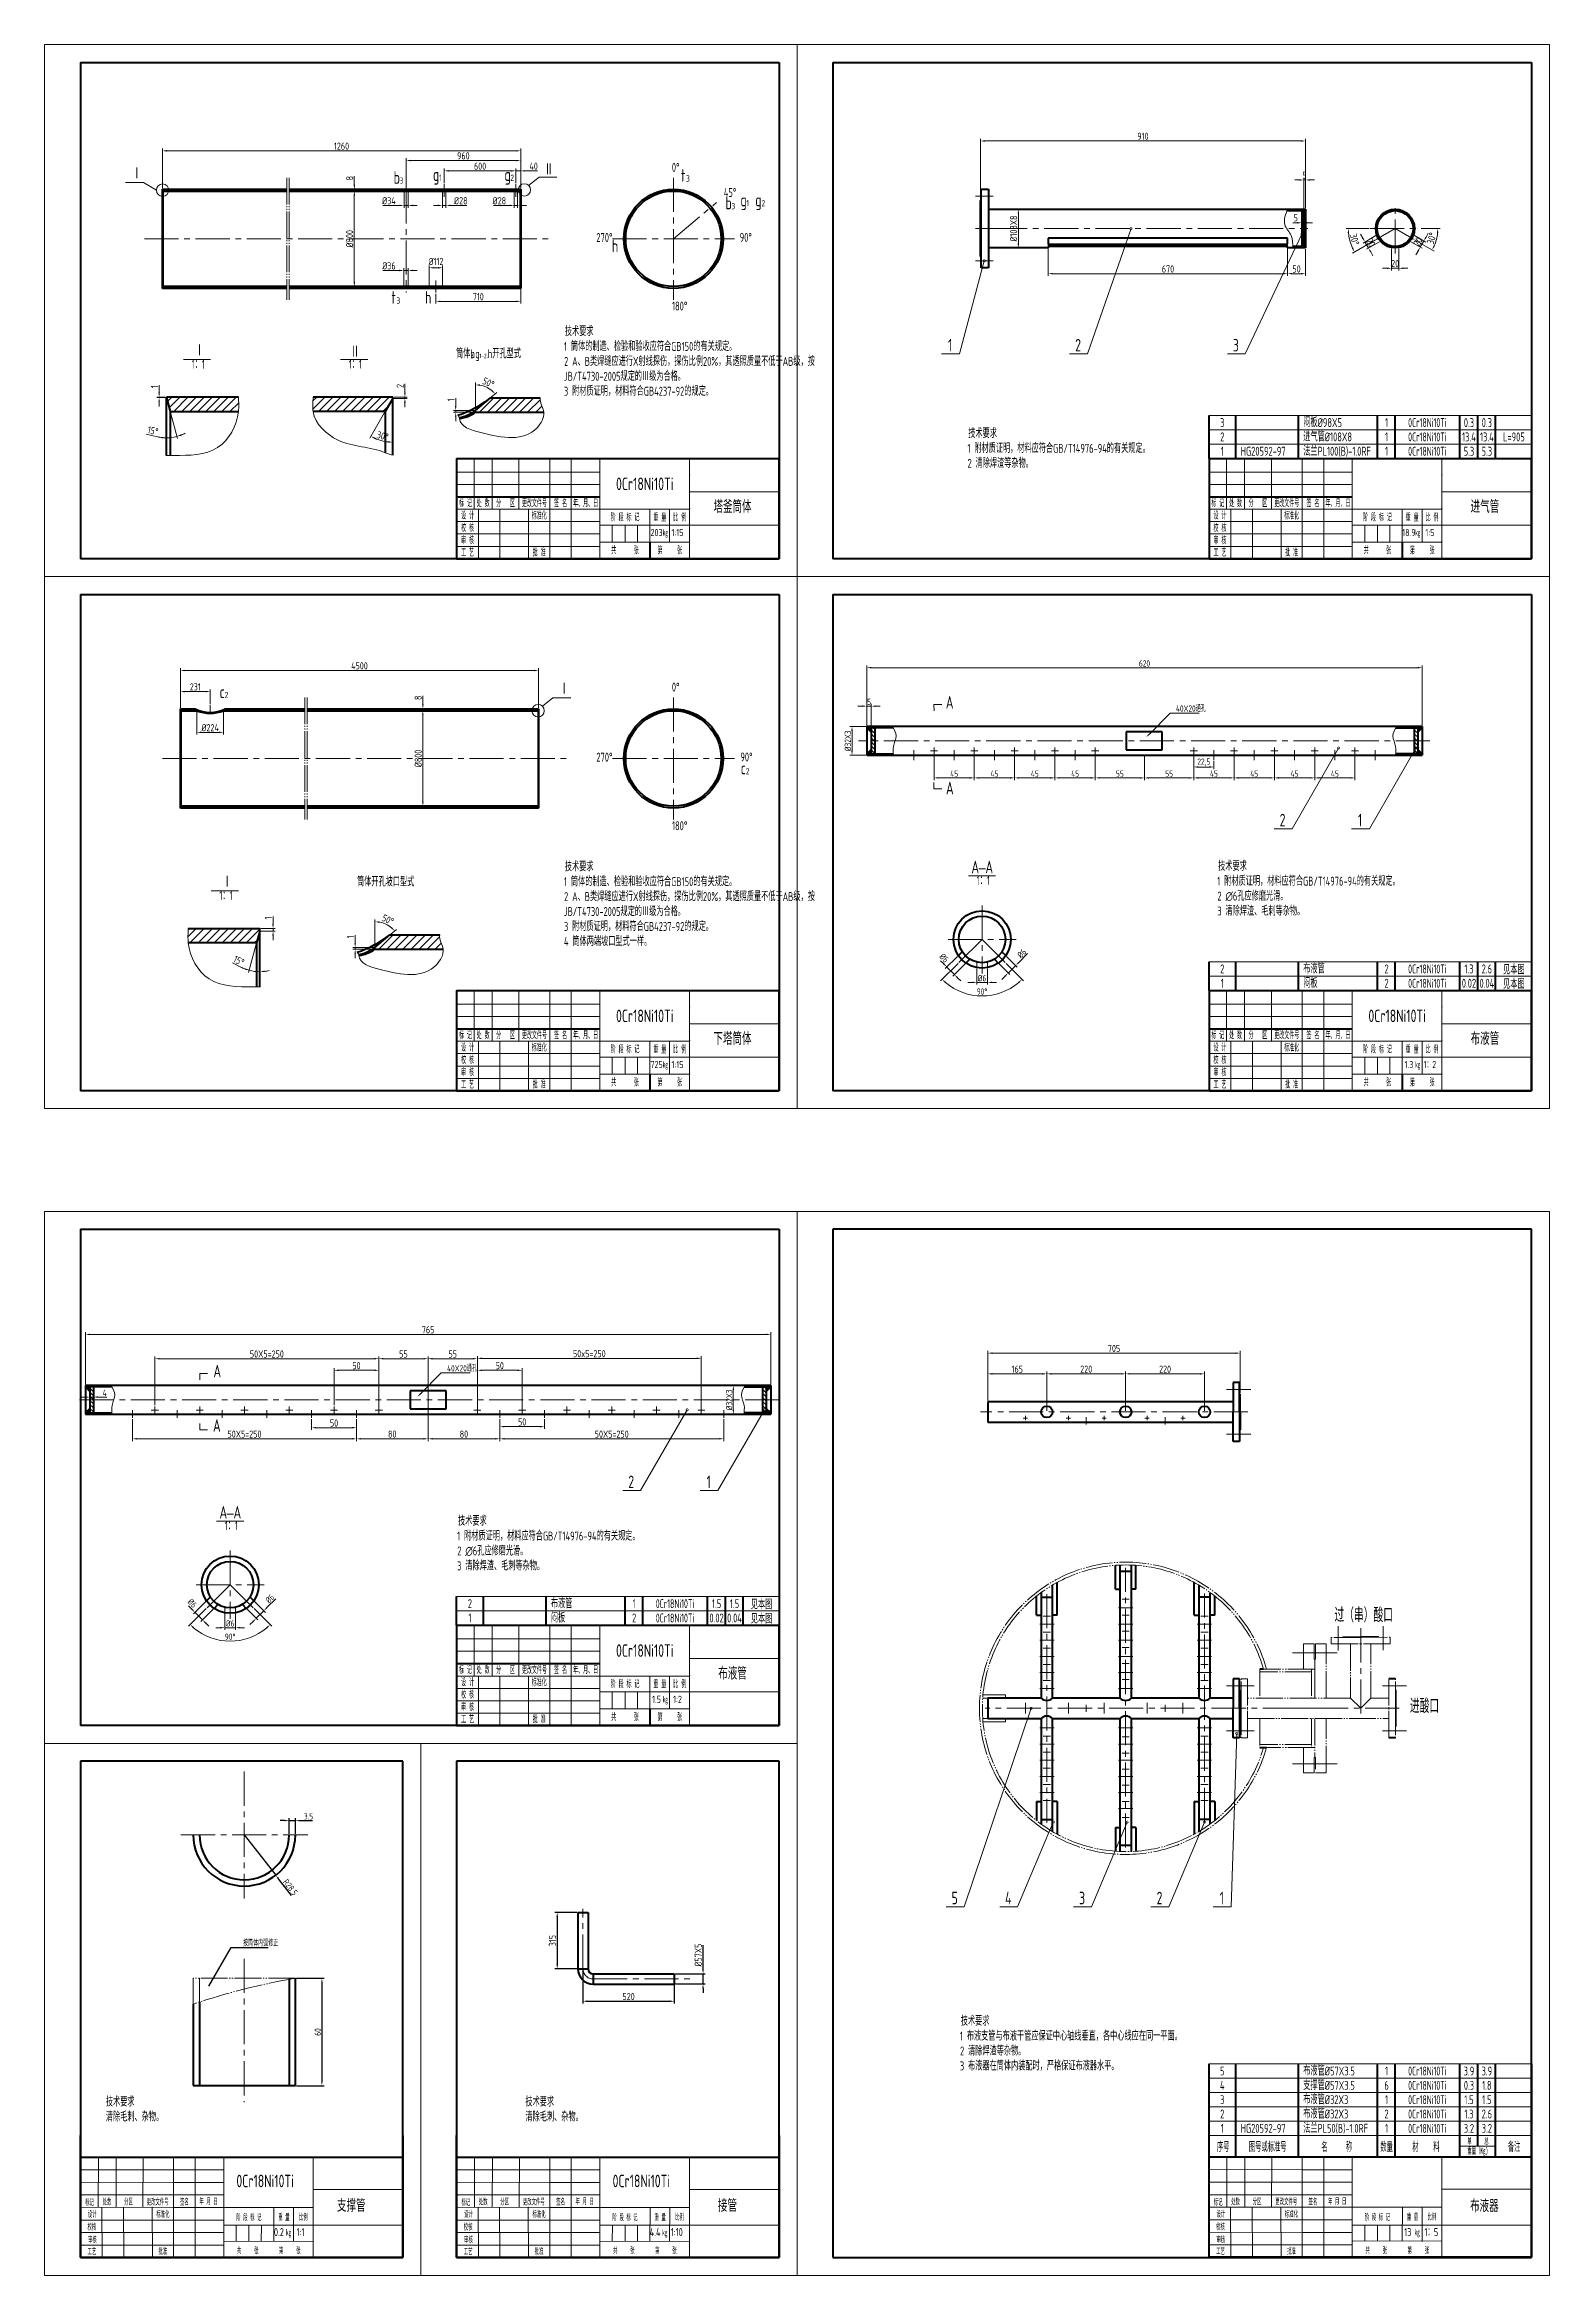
# Model space of a CAD drawing. Header units: millimetres. Extents: x -4783 to 11684, y 6425 to 68023.
# Drawn here: x -2513 to -1673, y 6770 to 8015 of the extents above; entities that cross this region are included whole.
import ezdxf
from ezdxf.enums import TextEntityAlignment as Align

# ---------------------------------------------------------------- set-up
doc = ezdxf.new("R2010")
doc.units = ezdxf.units.MM
for name, pattern in [('CENTER2', [28.575, 19.05, -3.175, 3.175, -3.175]), ('HIDDEN2', [4.7625, 3.175, -1.5875]), ('JIS_09_15', [18.9, 15, -0.9, 0.6, -0.9, 0.6, -0.9])]:
    doc.linetypes.add(name, pattern=pattern)
for name, color, linetype, lineweight in [('中心线', 1, 'CENTER2', 15), ('剖面线', 2, 'Continuous', 20), ('双点划线', 4, 'JIS_09_15', 15), ('尺寸线', 3, 'Continuous', 15), ('细实线', 2, 'Continuous', 15), ('虚线', 5, 'HIDDEN2', 15), ('轮廓', 6, 'Continuous', 50), ('轮廓线', 7, 'Continuous', 50)]:
    doc.layers.add(name, color=color, linetype=linetype, lineweight=lineweight)
doc.styles.add('工程字', font='gbenor.shx', dxfattribs={"width": 0.8, "bigfont": 'gbcbig.shx'})
doc.styles.add('文字3.5', font='SimSun.ttf', dxfattribs={"width": 0.5, "height": 3.5})
doc.styles.add('文字4.0', font='SimSun.ttf', dxfattribs={"width": 0.5, "height": 4})
doc.styles.add('文字5.0', font='SimSun.ttf', dxfattribs={"width": 0.5, "height": 5})
doc.dimstyles.new('1：2', dxfattribs={"dimtxt": 3.5, "dimasz": 2.5, "dimexe": 1.25, "dimexo": 0.625, "dimtad": 1, "dimlfac": 2, "dimtxsty": '工程字', "dimcen": 10, "dimadec": 0, "dimazin": 0, "dimtfac": 1, "dimtmove": 0, "dimatfit": 3, "dimfxl": 0, "dimarcsym": 0})
doc.dimstyles.new('吸收塔总装图', dxfattribs={"dimtxt": 4, "dimasz": 2.5, "dimexe": 1.25, "dimexo": 0.625, "dimtad": 1, "dimdec": 0, "dimlfac": 10, "dimtxsty": '工程字', "dimcen": 4, "dimaunit": 1, "dimadec": 0, "dimazin": 0, "dimtfac": 1, "dimtdec": 0, "dimtmove": 0, "dimatfit": 3, "dimfxl": 0, "dimarcsym": 0})
pattern_1 = [(135, (2656.3392, 8651.4446), (0.56126601, 0.56126601), []), (45, (2656.3392, 8651.4446), (0.56126601, -0.56126601), [])]

msp = doc.modelspace()

# ---------------------------------------------------------------- texts
at = {"layer": '尺寸线', "style": '工程字', "width": 0.8}
for s, height, p in [('Ⅰ', 7, (-2463.9655, 7939.7196)), ('Ⅱ', 7, (-2233.956, 7942.0023)), ('0°', 5, (-2162.6428, 7944.0047)), ('t', 7, (-2157.5243, 7938.5697)), ('b', 7, (-2317.9223, 7937.357)), ('3', 3.5, (-2314.6556, 7937.357)), ('g', 7, (-2295.9823, 7938.9716)), ('1', 3.5, (-2292.7157, 7938.9716)), ('g', 7, (-2256.0718, 7938.9716)), ('2', 3.5, (-2252.8051, 7938.9716)), ('3', 3.5, (-2154.7243, 7938.5697)), ('45°', 5, (-2133.6409, 7930.0021)), ('b', 7, (-2132.6745, 7923.1091)), ('3', 3.5, (-2129.4078, 7923.1091)), ('g', 7, (-2124.3529, 7924.7789)), ('1', 3.5, (-2121.0862, 7924.7789)), ('270°', 5, (-2204.7792, 7904.8923)), ('90°', 5, (-2124.7676, 7904.9783)), ('h', 7, (-2196.1237, 7899.1447)), ('t', 7, (-2319.189, 7870.4358)), ('3', 3.5, (-2316.389, 7870.4358)), ('h', 7, (-2300.414, 7870.4358)), ('180°', 5, (-2162.555, 7866.6173)), ('Ⅰ', 7, (-2428.9807, 7840.8862)), ('Ⅱ', 7, (-2342.153, 7840.168)), ('1 筒体的制造、检验和验收应符合GB150的有关规定。', 5, (-2222.8804, 7844.065)), ('技术要求', 5, (-2222.3804, 7852.3984)), ('1', 7, (-2008.4832, 7843.7706)), ('2', 7, (-1937.5108, 7843.7706)), ('3', 7, (-1849.4614, 7843.7706)), ('1：1', 5, (-2430.7059, 7834.1289)), ('1：1', 5, (-2343.0392, 7834.1289)), ('筒体b', 5, (-2283.1446, 7839.9963)), ('3、', 2.5, (-2274.9878, 7839.9963)), ('g', 5, (-2272.3652, 7839.9963)), ('1-2、', 2.5, (-2270.0319, 7839.9963)), ('h开孔型式', 5, (-2265.4093, 7839.9963)), ('2 A、B类焊缝应进行X射线探伤，探伤比例20%，其透照质量不低于AB级，按', 5, (-2222.7957, 7835.7317)), ('JB/T4730-2005规定的Ⅲ级为合格。', 5, (-2222.8804, 7827.3984)), ('3 附材质证明，材料符合GB4237-92的规定。', 5, (-2222.8804, 7819.065)), ('技术要求', 5, (-1997.1712, 7795.5089)), ('1 附材质证明，材料应符合GB/T14976-94的有关规定。', 5, (-1997.6712, 7787.1755)), ('2 清除焊渣等杂物。', 5, (-1997.5866, 7778.8422)), ('0°', 5, (-2162.6428, 7653.8954)), ('c', 7, (-2415.0913, 7650.2316)), ('2', 3.5, (-2412.2913, 7650.2316)), ('Ⅰ', 7, (-2225.4281, 7651.9875)), ('A', 7, (-2009.7111, 7644.3885)), ('40X20通孔', 3.5, (-1881.256, 7642.6627)), ('270°', 5, (-2204.7792, 7614.783)), ('A', 7, (-2009.6033, 7596.5196)), ('2', 7, (-1823.3512, 7578.6564)), ('1', 7, (-1779.6225, 7578.6564)), ('180°', 5, (-2162.555, 7576.508)), ('A', 7, (-1995.4173, 7552.4517)), ('A', 7, (-1987.5972, 7552.4517)), ('技术要求', 5, (-1857.6689, 7553.8838)), ('Ⅰ', 7, (-2413.5076, 7544.2332)), ('筒体开孔坡口型式', 5, (-2338.401, 7545.1504)), ('1 筒体的制造、检验和验收应符合GB150的有关规定。', 5, (-2222.8804, 7545.2761)), ('技术要求', 5, (-2222.3804, 7553.6094)), ('1：1', 5, (-1992.5064, 7545.9621)), ('1 附材质证明，材料应符合GB/T14976-94的有关规定。', 5, (-1858.1689, 7545.5504)), ('1：1', 5, (-2415.2328, 7537.4759)), ('2 A、B类焊缝应进行X射线探伤，探伤比例20%，其透照质量不低于AB级，按', 5, (-2222.7957, 7536.9428)), ('3 清除焊渣、毛刺等杂物。', 5, (-1858.1689, 7528.8838)), ('2 ∅6孔应修磨光滑。', 5, (-1858.0843, 7537.2171)), ('JB/T4730-2005规定的Ⅲ级为合格。', 5, (-2222.8804, 7528.6094)), ('3 附材质证明，材料符合GB4237-92的规定。', 5, (-2222.8804, 7520.2761)), ('4 筒体两端坡口型式一样。', 5, (-2222.8804, 7511.9428)), ('A', 7, (-2418.5413, 7271.0645)), ('40X20通孔', 3.5, (-2288.121, 7274.341)), ('A', 7, (-2418.7847, 7240.6712)), ('2', 7, (-2186.9658, 7209.231)), ('1', 7, (-2143.2372, 7209.231)), ('A', 7, (-2415.1583, 7192.2374)), ('A', 7, (-2407.3382, 7192.2374)), ('1：1', 5, (-2412.2474, 7185.7478)), ('技术要求', 5, (-2281.9975, 7188.3097)), ('1 附材质证明，材料应符合GB/T14976-94的有关规定。', 5, (-2282.4975, 7179.9764)), ('2 ∅6孔应修磨光滑。', 5, (-2282.4129, 7171.6431)), ('3 清除焊渣、毛刺等杂物。', 5, (-2282.4975, 7163.3097)), ('过（串）酸口', 8, (-1792.7512, 7134.3922)), ('进酸口', 8, (-1750.672, 7083.6215)), ('技术要求', 5, (-2001.3547, 6909.1655)), ('1 布液支管与布液干管应保证中心轴线垂直，各中心线应在同一平面。', 5, (-2001.8547, 6900.8322)), ('3 布液器在筒体内装配时，严格保证布液器水平。', 5, (-2001.8547, 6884.1655)), ('2 清除焊渣等杂物。', 5, (-2001.7701, 6892.4989))]:
    msp.add_text(s, height=height, dxfattribs=at).set_placement(p)
at = {"layer": '尺寸线', "style": '工程字'}
for s, insert, char_height, attachment_point in [('1260', (-2347.0277, 7958.3845), 4, 5), ('910', (-1899.6476, 7963.8969), 4, 5), ('960', (-2279.0277, 7952.9695), 4, 5), ('600', (-2269.6944, 7947.2017), 4, 5), ('40', (-2239.8017, 7947.2017), 4, 5), ('5', (-1809.4413, 7942.1218), 4, 5), ('%%C34', (-2320.5861, 7927.9107), 4, 5), ('%%C28', (-2280.4694, 7927.9107), 4, 5), ('%%C28', (-2258.9194, 7927.8999), 4, 5), ('5', (-1814.378, 7918.3999), 4, 5), ('%%C112', (-2294.3094, 7893.9653), 4, 5), ('%%C36', (-2320.5855, 7891.589), 4, 5), ('670 ', (-1885.6822, 7889.8094), 4, 5), ('50', (-1813.9088, 7889.8094), 4, 5), ('20', (-1758.8706, 7892.843), 4, 5), ('710', (-2270.6944, 7874.3429), 4, 5), ('620', (-1898.7992, 7669.6037), 3.5, 5), ('4500', (-2337.0112, 7668.2752), 4, 5), ('231', (-2428.6779, 7656.5036), 4, 5), ('5', (-2052.5492, 7648.1227), 3.5, 5), ('%%C224', (-2420.3446, 7633.7466), 4, 5), ('45', (-2005.0492, 7608.081), 3.5, 5), ('45', (-1982.5492, 7608.081), 3.5, 5), ('45', (-1960.0492, 7608.081), 3.5, 5), ('45', (-1937.5492, 7608.081), 3.5, 5), ('55', (-1912.5492, 7608.081), 3.5, 5), ('55', (-1885.0492, 7608.081), 3.5, 5), ('22,5', (-1865.6742, 7614.3788), 3.5, 5), ('45', (-1860.0492, 7608.081), 3.5, 5), ('45', (-1837.5492, 7608.081), 3.5, 5), ('45', (-1815.0492, 7608.081), 3.5, 5), ('45', (-1792.5492, 7608.081), 3.5, 5), ('90°', (-1989.4593, 7486.4491), 3.5, 5), ('%%C6', (-1989.4593, 7493.9006), 3.5, 5), ('765', (-2298.7077, 7297.6464), 4, 5), ('50X5=250', (-2388.7077, 7284.0855), 4, 5), ('55', (-2312.4577, 7284.0855), 4, 5), ('55', (-2284.9577, 7284.0855), 4, 5), ('50x5=250', (-2208.7077, 7284.2938), 4, 5), ('705', (-1915.8118, 7287.1944), 4, 5), ('50', (-2338.7077, 7277.6116), 4, 5), ('50', (-2258.7077, 7277.6116), 4, 5), ('165', (-1969.8118, 7275.6368), 4, 5), ('220', (-1931.3118, 7275.6368), 4, 5), ('220', (-1887.3118, 7275.6368), 4, 5), ('4', (-2479.2493, 7262.4099), 3.5, 5), ('50', (-2246.2077, 7246.1649), 4, 5), ('50X5=250', (-2401.2077, 7239.3764), 4, 5), ('50', (-2351.2077, 7245.5651), 4, 5), ('80', (-2318.7077, 7239.3764), 4, 5), ('80', (-2278.7077, 7239.3764), 4, 5), ('50X5=250', (-2196.2077, 7239.3764), 4, 5), ('90°', (-2409.2003, 7126.2348), 3.5, 5), ('%%C6', (-2409.2003, 7133.6863), 3.5, 5), ('按筒体内弧修正', (-2402.0125, 6953.4435), 3.5, 7)]:
    msp.add_mtext(s, dxfattribs=dict(at, insert=insert, char_height=char_height, attachment_point=attachment_point))
at = {"layer": '尺寸线', "attachment_point": 5, "style": '工程字'}
for s, insert, char_height, rotation in [('8', (-2342.515, 7940.4922), 4, 90), ('%%C800', (-2342.515, 7906.6672), 4, 90), ('%%C108X8', (-1971.846, 7912.3733), 4, 90), ('30°', (-1781.5273, 7906.3024), 4, 285), ('30°', (-1738.5119, 7906.9182), 4, 75), ('20', (-1772.4679, 7904.5229), 4, 300), ('20', (-1746.1458, 7905.0266), 4, 60), ('1', (-2451.4796, 7824.1144), 4, 90), ('2', (-2314.2829, 7824.495), 4, 90), ('50°', (-2265.0313, 7826.3156), 4, 335), ('1', (-2285.9202, 7816.7127), 4, 90), ('15°', (-2452.2876, 7799.4913), 4, 347.0988375), ('30°', (-2324.0636, 7796.6103), 4, 345), ('8', (-2304.2634, 7650.3829), 4, 90), ('%%C32X3', (-2064.4293, 7626.3932), 3.5, 90), ('%%C800', (-2304.2634, 7616.5579), 4, 90), ('1', (-2387.8939, 7527.4615), 4, 90), ('50°', (-2321.1551, 7526.5498), 4, 335), ('1', (-2342.0441, 7516.9469), 4, 90), ('%%C6', (-1967.272, 7507.7423), 3.5, 45), ('15%%d', (-2404.3406, 7503.6523), 4, 332.3434654), ('%%C6', (-2010.5984, 7505.1796), 3.5, 315), ('%%c32X3', (-2130.6984, 7258.4812), 3.5, 90), ('%%C6', (-2387.013, 7147.528), 3.5, 45), ('%%C6', (-2430.3394, 7144.9653), 3.5, 315)]:
    msp.add_mtext(s, dxfattribs=dict(at, insert=insert, char_height=char_height, rotation=rotation))
at = {"layer": '尺寸线', "style": '工程字'}
for s, insert, char_height, width, attachment_point in [('g{\\H0.5x;2}', (-2116.046, 7931.7789), 7, 9.881707, 1), ('0Cr18Ni10Ti', (-2177.7597, 7769.8615), 7, 49.994676, 5), ('90%%d', (-2124.394, 7619.869), 5, 9.527355, 1), ('c{\\H0.5x;2}', (-2124.1782, 7614.6548), 7, 9.881707, 1), ('0Cr18Ni10Ti', (-2177.7597, 7472.8615), 7, 49.994676, 5), ('0Cr18Ni10Ti', (-1757.7651, 7472.8615), 7, 49.994676, 5), ('0Cr18Ni10Ti', (-2177.7597, 7118.5232), 7, 49.994676, 5), ('5', (-2004.7318, 6980.3741), 7, 9.629406, 5), ('4', (-1974.8289, 6980.3741), 7, 9.629406, 5), ('3', (-1933.6154, 6980.3741), 7, 9.629406, 5), ('2', (-1890.4271, 6980.3741), 7, 9.629406, 5), ('1', (-1855.6231, 6980.3741), 7, 9.629406, 5), ('技术要求\\P清除毛刺、杂物。', (-2478.5986, 6869.0513), 5, 49.786058, 1), ('技术要求\\P清除毛刺、杂物。', (-2244.3729, 6869.0513), 5, 49.786058, 1)]:
    msp.add_mtext(s, dxfattribs=dict(at, insert=insert, char_height=char_height, width=width, attachment_point=attachment_point))

# ---------------------------------------------------------------- blocks, each defined once
blk = doc.blocks.new('A3')
at = {"layer": '细实线'}
for p, q in [((-420, 297), (-420, 0)), ((-420, 297), (0, 297)), ((0, 297), (0, 0)), ((-180.2, 66), (-180.2, 37.6)), ((-170.2, 66), (-170.2, 37.6)), ((-155.2, 37.6), (-155.2, 66)), ((-138, 66), (-138, 10)), ((-126, 66), (-126, 10)), ((-110, 66), (-110, 10)), ((-60, 66), (-60, 10)), ((-190, 58.3), (-110, 58.3)), ((-190, 51.4), (-110, 51.4)), ((-190, 37.6), (-60, 37.6)), ((-177.8, 37.6), (-177.8, 10)), ((-165.8, 37.6), (-165.8, 10)), ((-149.8, 37.6), (-149.8, 10)), ((-82.1, 37.6), (-82.1, 19.3)), ((-71.1, 37.6), (-71.1, 19.3)), ((-10, 47.3), (-60, 47.3)), ((-190, 30.7), (-110, 30.7)), ((-60, 28.7), (-110, 28.7)), ((-103.1, 28.7), (-103.1, 19.3)), ((-96, 28.7), (-96, 19.3)), ((-89.1, 28.7), (-89.1, 19.3)), ((-10, 28.7), (-60, 28.7)), ((-190, 23.8), (-110, 23.8)), ((-190, 16.9), (-110, 16.9)), ((-60, 19.3), (-110, 19.3)), ((0, 0), (-420, 0))]:
    blk.add_line(p, q, dxfattribs=at)
for p in [(-60, 56.7), (-60, 47.3), (-60, 38), (-10, 47.3), (-60, 28.7), (-10, 28.7), (-60, 19.3)]:
    blk.add_point(p, dxfattribs=at)
at = {"layer": '轮廓'}
for p, q in [((-190, 66), (-10, 66)), ((-190, 66), (-190, 10)), ((-10, 10), (-10, 66)), ((-190, 44.5), (-110, 44.5)), ((-190, 10), (-10, 10))]:
    blk.add_line(p, q, dxfattribs=at)
at = {"layer": '轮廓线'}
for p, q in [((-400, 287), (-400, 10)), ((-400, 287), (-10, 287)), ((-10, 287), (-10, 10)), ((-82.1, 19.3), (-82.1, 10)), ((-10, 10), (-400, 10))]:
    blk.add_line(p, q, dxfattribs=at)
at = {"layer": '细实线', "linetype": 'Continuous', "style": '工程字', "width": 0.8}
for tag, height, p in [('1', 7, (-36, 35.6)), ('3', 4, (-78.4, 22.6)), ('4', 4, (-66.7, 22.6)), ('2', 7, (-36, 17.1))]:
    blk.add_attdef(tag, text='', height=height, dxfattribs=at).set_placement(p, align=Align.CENTER)
at = {"layer": '轮廓', "char_height": 4, "attachment_point": 5, "style": '文字4.0'}
for s, insert, width in [('标 记', (-185.1, 41), 9.846), ('处 数', (-175.2, 41), 10), ('分   区', (-162.7, 41), 14.929), ('更改文件号', (-146.6, 41), 17.237), ('签 名', (-132, 41), 11.989), ('年、月、日', (-118, 41), 16.017), ('设 计', (-183.9, 34.1), 12.181), ('校 核', (-183.9, 27.2), 12.181), ('标准化', (-143.9, 34.1), 11.83), ('阶 段 标 记', (-96, 33.1), 27.912), ('重 量', (-76.6, 33.1), 11), ('比 例', (-65.5, 33.1), 11.09), ('工 艺', (-183.9, 13.5), 12.181), ('审 核', (-183.9, 20.3), 12.181), ('批 准', (-143.9, 13.5), 11.83), ('共      张', (-96, 14.7), 27.908)]:
    blk.add_mtext(s, dxfattribs=dict(at, insert=insert, width=width))
at = {"layer": '轮廓线', "attachment_point": 5}
for s, insert, char_height, width, style in [('kg', (-73.5, 24), 3.5, 4.865, '文字3.5'), ('第     张', (-71, 14.7), 4, 22.094, '文字4.0')]:
    blk.add_mtext(s, dxfattribs=dict(at, insert=insert, char_height=char_height, width=width, style=style))
blk = doc.blocks.new('明细表格')
at = {"layer": '细实线'}
for p, q in [((0, 8), (180, 8)), ((180, 0), (0, 0))]:
    blk.add_line(p, q, dxfattribs=at)
at = {"layer": '轮廓'}
for p, q in [((0, 0), (0, 8)), ((15, 0), (15, 8)), ((50, 0), (50, 8)), ((94, 0), (94, 8)), ((104, 0), (104, 8)), ((140, 0), (140, 8)), ((150, 0), (150, 8)), ((160, 0), (160, 8)), ((180, 8), (180, 0))]:
    blk.add_line(p, q, dxfattribs=at)
at = {"layer": '细实线', "color": 2, "style": '工程字'}
for tag, width, p in [('8', 0.8, (7.4, 4)), ('5', 0.8, (99.1, 4)), ('4', 0.6, (121.9, 4)), ('3', 0.7, (145.1, 4)), ('2', 0.7, (155.1, 4)), ('1', 0.8, (170.2, 4))]:
    blk.add_attdef(tag, text='', height=5, dxfattribs=dict(at, width=width)).set_placement(p, align=Align.MIDDLE)
at = {"layer": '细实线', "color": 2, "style": '工程字', "width": 0.8}
for tag, p in [('7', (17.7, 4)), ('6', (52.6, 4))]:
    blk.add_attdef(tag, text='', height=5, dxfattribs=at).set_placement(p, align=Align.MIDDLE_LEFT)
blk = doc.blocks.new('A4')
at = {"layer": '剖面线'}
for p, q in [((-180, 66), (-180.1, 38)), ((-170, 66), (-170.1, 38)), ((-155, 65.9), (-155.1, 37.9)), ((-138, 66), (-138, 10)), ((-126, 66), (-126, 10)), ((-110, 66), (-110, 10)), ((-60, 66), (-60, 10)), ((-190, 59), (-138, 58.9)), ((-190, 52), (-138, 51.9)), ((-138, 58.9), (-110, 58.9)), ((-138, 51.9), (-110, 51.9)), ((-190, 44.9), (-110, 44.9)), ((-190, 38), (-138, 37.9)), ((-178, 38), (-177.8, 10)), ((-166, 38.1), (-165.8, 10.1)), ((-150, 38.2), (-149.8, 10.2)), ((-138, 37.9), (-110, 37.9)), ((-110, 37.9), (-60, 37.9)), ((-82, 38.1), (-82.1, 19)), ((-71, 38), (-71.1, 18.9)), ((-10, 48), (-60, 48)), ((-190, 30.9), (-110, 30.9)), ((-60, 28), (-110, 28)), ((-103, 28.1), (-103.1, 19.1)), ((-96, 28), (-96, 19)), ((-89, 28), (-89.1, 19)), ((-10, 28), (-60, 28)), ((-190.1, 24), (-138.1, 23.9)), ((-190, 16.9), (-110, 16.9)), ((-138, 23.9), (-110, 23.9)), ((-109.8, 19), (-60, 19.1))]:
    blk.add_line(p, q, dxfattribs=at)
at = {"layer": '细实线'}
for p, q in [((0, 297), (-210, 297)), ((-210, 297), (-210, 0)), ((0, 0), (0, 297)), ((-210, 0), (0, 0))]:
    blk.add_line(p, q, dxfattribs=at)
at = {"layer": '轮廓'}
for p, q in [((-190, 10), (-190, 78)), ((-10, 78), (-10, 10)), ((-190, 66), (-10, 66)), ((-10, 10), (-190, 10))]:
    blk.add_line(p, q, dxfattribs=at)
at = {"layer": '轮廓线'}
for p, q in [((-10, 287), (-190, 287)), ((-190, 287), (-190, 10)), ((-10, 10), (-10, 287)), ((-190, 10), (-10, 10))]:
    blk.add_line(p, q, dxfattribs=at)
at = {"layer": '尺寸线', "style": '工程字', "width": 0.8}
for tag, height, p in [('5', 7, (-86.9, 49.2)), ('1', 7, (-38.8, 35.5)), ('3', 4.5, (-79.2, 21.9)), ('4', 4.5, (-67.1, 21.9))]:
    blk.add_attdef(tag, text='', height=height, dxfattribs=at).set_placement(p, align=Align.CENTER)
at = {"layer": '轮廓', "style": '文字5.0', "width": 0.5}
for s, p in [('标记', (-184.9, 41)), ('处数', (-175.2, 41.3)), ('分区 ', (-162.5, 41.3)), ('更改文件号', (-146.9, 41.3)), ('签名', (-132, 41.3)), ('年 月 日', (-118.5, 41.5)), ('校核', (-183.6, 27.3)), ('设计', (-183.4, 34.4)), ('标准化', (-144, 34.4)), ('阶 段 标 记', (-96, 32.6)), ('重 量', (-76.4, 32.8)), ('kg', (-73.8, 23.5)), ('比例', (-65.6, 32.8)), ('工艺', (-183.6, 13.7)), ('审核', (-183.4, 20.2)), ('批准', (-144, 13.7)), ('共     张        第     张', (-84.9, 14.1))]:
    blk.add_text(s, height=3.5, dxfattribs=at).set_placement(p, align=Align.MIDDLE)
blk = doc.blocks.new('*D412')
at = {"layer": 'Defpoints', "color": 0}
for p in [(-2401.3, 7015.6), (-2383.8, 6993.1)]:
    blk.add_point(p, dxfattribs=at)
at = {"layer": '尺寸线', "color": 0, "lineweight": -2}
for p, q in [((-2401.3, 7015.6), (-2383.8, 6993.1)), ((-2374.9, 6981.8), (-2382.2, 6991.1))]:
    blk.add_line(p, q, dxfattribs=at)
at = {"layer": '尺寸线', "color": 0}
blk.add_solid([(-2381.9, 6991.4), (-2382.6, 6990.9), (-2383.8, 6993.1)], dxfattribs=at)
at = {"layer": '尺寸线', "color": 0, "insert": (-2375.6, 6986.4), "char_height": 3.5, "attachment_point": 5, "rotation": 307.9686, "style": '工程字'}
blk.add_mtext('R28.5', dxfattribs=at)
blk = doc.blocks.new('*D413')
at = {"layer": 'Defpoints', "color": 0}
for p in [(-2376.3, 7015.6), (-2372.8, 7023.6), (-2372.8, 7015.6)]:
    blk.add_point(p, dxfattribs=at)
at = {"layer": '尺寸线', "color": 0, "lineweight": -2}
for p, q in [((-2376.3, 7016.2), (-2376.3, 7024.9)), ((-2372.8, 7016.2), (-2372.8, 7024.9)), ((-2378.8, 7023.6), (-2381.3, 7023.6)), ((-2376.3, 7023.6), (-2372.8, 7023.6)), ((-2370.3, 7023.6), (-2363.2, 7023.6))]:
    blk.add_line(p, q, dxfattribs=at)
at = {"layer": '尺寸线', "color": 0}
for points in [[(-2378.8, 7024), (-2378.8, 7023.2), (-2376.3, 7023.6)], [(-2370.3, 7024), (-2370.3, 7023.2), (-2372.8, 7023.6)]]:
    blk.add_solid(points, dxfattribs=at)
at = {"layer": '尺寸线', "color": 0, "insert": (-2365.5, 7026), "char_height": 3.5, "attachment_point": 5, "style": '工程字'}
blk.add_mtext('3.5', dxfattribs=at)
blk = doc.blocks.new('*D414')
at = {"layer": 'Defpoints', "color": 0}
for p in [(-2372.8, 6935.6), (-2372.8, 6875.6), (-2358, 6875.6)]:
    blk.add_point(p, dxfattribs=at)
at = {"layer": '尺寸线', "color": 0, "lineweight": -2}
for p, q in [((-2372.2, 6935.6), (-2356.7, 6935.6)), ((-2358, 6933.1), (-2358, 6878.1)), ((-2372.2, 6875.6), (-2356.7, 6875.6))]:
    blk.add_line(p, q, dxfattribs=at)
at = {"layer": '尺寸线', "color": 0}
for points in [[(-2358.4, 6933.1), (-2357.6, 6933.1), (-2358, 6935.6)], [(-2358.4, 6878.1), (-2357.6, 6878.1), (-2358, 6875.6)]]:
    blk.add_solid(points, dxfattribs=at)
at = {"layer": '尺寸线', "color": 0, "insert": (-2360.3, 6905.6), "char_height": 3.5, "attachment_point": 5, "rotation": 90, "style": '工程字'}
blk.add_mtext('60', dxfattribs=at)
blk = doc.blocks.new('*D415')
at = {"layer": 'Defpoints', "color": 0}
for p in [(-2215.1, 6972.3), (-2226.6, 6940.9), (-2215.1, 6940.9)]:
    blk.add_point(p, dxfattribs=at)
at = {"layer": '尺寸线', "color": 0, "lineweight": -2}
for p, q in [((-2215.7, 6972.3), (-2227.9, 6972.3)), ((-2226.6, 6969.8), (-2226.6, 6943.4)), ((-2215.7, 6940.9), (-2227.9, 6940.9))]:
    blk.add_line(p, q, dxfattribs=at)
at = {"layer": '尺寸线', "color": 0}
for points in [[(-2227.1, 6969.8), (-2226.2, 6969.8), (-2226.6, 6972.3)], [(-2227.1, 6943.4), (-2226.2, 6943.4), (-2226.6, 6940.9)]]:
    blk.add_solid(points, dxfattribs=at)
at = {"layer": '尺寸线', "color": 0, "insert": (-2229.3, 6956.6), "char_height": 4, "attachment_point": 5, "rotation": 90, "style": '工程字'}
blk.add_mtext('315', dxfattribs=at)
blk = doc.blocks.new('*D416')
at = {"layer": 'Defpoints', "color": 0}
for p in [(-2212.3, 6940.9), (-2161.3, 6938.1), (-2161.3, 6922.8)]:
    blk.add_point(p, dxfattribs=at)
at = {"layer": '尺寸线', "color": 0, "lineweight": -2}
for p, q in [((-2212.3, 6940.3), (-2212.3, 6921.5)), ((-2161.3, 6937.4), (-2161.3, 6921.5)), ((-2209.8, 6922.8), (-2163.8, 6922.8))]:
    blk.add_line(p, q, dxfattribs=at)
at = {"layer": '尺寸线', "color": 0}
for points in [[(-2209.8, 6923.2), (-2209.8, 6922.3), (-2212.3, 6922.8)], [(-2163.8, 6923.2), (-2163.8, 6922.3), (-2161.3, 6922.8)]]:
    blk.add_solid(points, dxfattribs=at)
at = {"layer": '尺寸线', "color": 0, "insert": (-2186.8, 6925.4), "char_height": 4, "attachment_point": 5, "style": '工程字'}
blk.add_mtext('520', dxfattribs=at)
blk = doc.blocks.new('*D417')
at = {"layer": 'Defpoints', "color": 0}
for p in [(-2161.3, 6938.1), (-2145.2, 6938.1), (-2161.3, 6932.4)]:
    blk.add_point(p, dxfattribs=at)
at = {"layer": '尺寸线', "color": 0, "lineweight": -2}
for p, q in [((-2145.2, 6940.6), (-2145.2, 6954)), ((-2160.6, 6938.1), (-2144, 6938.1)), ((-2145.2, 6932.4), (-2145.2, 6938.1)), ((-2160.6, 6932.4), (-2144, 6932.4)), ((-2145.2, 6929.9), (-2145.2, 6927.4))]:
    blk.add_line(p, q, dxfattribs=at)
at = {"layer": '尺寸线', "color": 0}
for points in [[(-2145.7, 6940.6), (-2144.8, 6940.6), (-2145.2, 6938.1)], [(-2145.7, 6929.9), (-2144.8, 6929.9), (-2145.2, 6932.4)]]:
    blk.add_solid(points, dxfattribs=at)
at = {"layer": '尺寸线', "color": 0, "insert": (-2147.9, 6948.5), "char_height": 4, "attachment_point": 5, "rotation": 90, "style": '工程字'}
blk.add_mtext('%%C57X5', dxfattribs=at)
blk = doc.blocks.new('竖A2')
at = {"layer": '剖面线'}
for p, q in [((-180, 66.1), (-180.1, 38.1)), ((-170, 66.1), (-170.1, 38)), ((-155, 66), (-155.1, 38)), ((-138, 66.1), (-138, 10.1)), ((-126, 66.1), (-126, 10.1)), ((-110, 66.1), (-110, 10.1)), ((-60, 66.1), (-60, 10.1)), ((-190, 59.1), (-138, 59)), ((-190, 52.1), (-138, 52)), ((-138, 59), (-110, 59)), ((-138, 52), (-110, 52)), ((-190, 45), (-110, 45)), ((-190, 38.1), (-138, 38)), ((-178, 38.1), (-177.8, 10.1)), ((-166, 38.2), (-165.8, 10.2)), ((-150, 38.2), (-149.8, 10.2)), ((-138, 38), (-110, 38)), ((-110, 38), (-60, 38)), ((-82, 38.2), (-82.1, 19.1)), ((-71, 38.1), (-71.1, 19)), ((-10, 48.1), (-60, 48.1)), ((-190, 31), (-110, 31)), ((-60, 28.1), (-110, 28.1)), ((-103, 28.2), (-103.1, 19.2)), ((-96, 28.1), (-96, 19.1)), ((-89, 28.1), (-89.1, 19.1)), ((-10, 28.1), (-60, 28.1)), ((-190.1, 24.1), (-138.1, 24)), ((-190, 17), (-110, 17)), ((-138, 24), (-110, 24)), ((-109.8, 19.1), (-60, 19.2))]:
    blk.add_line(p, q, dxfattribs=at)
at = {"layer": '细实线'}
for p, q in [((-420, 594), (-420, 0)), ((0, 594), (-420, 594)), ((0, 0), (0, 594)), ((-190, 78.1), (-10, 78.1)), ((-50, 72.1), (-30, 72.1)), ((-420, 0), (0, 0))]:
    blk.add_line(p, q, dxfattribs=at)
at = {"layer": '轮廓'}
for p, q in [((-190, 10.1), (-190, 78.1)), ((-175, 66.1), (-175, 78.1)), ((-140, 66.1), (-140, 78.1)), ((-96, 66.1), (-96, 78.1)), ((-86, 66.1), (-86, 78.1)), ((-50, 66.1), (-50, 78.1)), ((-40, 72.1), (-40, 78.1)), ((-30, 66.1), (-30, 78.1)), ((-10, 78.1), (-10, 10.1)), ((-190, 66.1), (-10, 66.1)), ((-10, 10.1), (-190, 10.1))]:
    blk.add_line(p, q, dxfattribs=at)
at = {"layer": '轮廓线'}
for p, q in [((-400, 584), (-400, 10)), ((-10, 584), (-400, 584)), ((-10, 10), (-10, 584)), ((-400, 10), (-10, 10))]:
    blk.add_line(p, q, dxfattribs=at)
at = {"layer": '细实线', "style": '工程字', "width": 0.8}
for tag, height, p in [('1', 7, (-36.3, 35.3)), ('3', 4.5, (-79, 21.9)), ('4', 4.5, (-65.9, 21.9)), ('2', 7, (-36.3, 16.6))]:
    blk.add_attdef(tag, text='', height=height, dxfattribs=at).set_placement(p, align=Align.CENTER)
at = {"layer": '轮廓', "width": 0.5}
for s, height, style, p in [('序号', 5, '文字3.5', (-182.1, 72.1)), ('图号或标准号', 5, '文字3.5', (-157.2, 72.1)), ('名     称', 5, '文字3.5', (-118.7, 72.1)), ('数量', 5, '文字3.5', (-90.9, 72.1)), ('材    料', 5, '文字3.5', (-68.9, 72.1)), ('单', 3.5, '文字3.5', (-44.6, 75.1)), ('总', 3.5, '文字3.5', (-35.1, 75.1)), ('备注', 5, '文字3.5', (-19.7, 72.1)), ('重量（Kg)', 3.5, '文字3.5', (-40, 69.4)), ('标记', 3.5, '文字5.0', (-184.9, 41.1)), ('处数', 3.5, '文字5.0', (-175.2, 41.4)), ('分区 ', 3.5, '文字5.0', (-162.5, 41.4)), ('更改文件号', 3.5, '文字5.0', (-146.9, 41.4)), ('签名', 3.5, '文字5.0', (-132, 41.4)), ('年 月 日', 3.5, '文字5.0', (-118.5, 41.6)), ('校核', 3.5, '文字5.0', (-183.6, 27.4)), ('设计', 3.5, '文字5.0', (-183.4, 34.5)), ('标准化', 3.5, '文字5.0', (-144, 34.5)), ('阶 段 标 记', 3.5, '文字5.0', (-96, 32.7)), ('重 量', 3.5, '文字5.0', (-76.4, 32.9)), ('kg', 3.5, '文字5.0', (-73.8, 23.6)), ('比例', 3.5, '文字5.0', (-65.6, 32.9)), ('工艺', 3.5, '文字5.0', (-183.6, 13.8)), ('审核', 3.5, '文字5.0', (-183.4, 20.3)), ('批准', 3.5, '文字5.0', (-144, 13.8)), ('共     张        第     张', 3.5, '文字5.0', (-84.9, 14.2))]:
    blk.add_text(s, height=height, dxfattribs=dict(at, style=style)).set_placement(p, align=Align.MIDDLE)
blk = doc.blocks.new('_DotSmall')
at = {"color": 0, "linetype": 'ByBlock', "const_width": 0.5}
blk.add_lwpolyline([(-0.0625, 0, 1), (0.0625, 0, 1)], format="xyb", close=True, dxfattribs=at)

# ---------------------------------------------------------------- dimensions: what is measured, and where the dimension line sits
at = {"layer": '尺寸线'}
for base, p1, p2, text, dimstyle, picture, middle in [((-2372.8045, 7023.6331), (-2376.3045, 7015.5804), (-2372.8045, 7015.5804), '3.5', '1：2', '*D413', (-2365.4979, 7026.0081)), ((-2161.2574, 6922.7607), (-2212.2574, 6940.9066), (-2161.2574, 6938.0566), '520', '吸收塔总装图', '*D416', (-2186.7574, 6925.3857))]:
    dim = msp.add_linear_dim(base=base, p1=p1, p2=p2, text=text, dimstyle=dimstyle, dxfattribs=at)
    dim.commit()
    dim.dimension.update_dxf_attribs({"geometry": picture, "text_midpoint": middle})
dim = msp.add_radius_dim(center=(-2401.3045, 7015.5804), mpoint=(-2383.7705, 6993.1125), text='R28.5', dimstyle='1：2', dxfattribs=at)
dim.commit()
dim.dimension.update_dxf_attribs({"geometry": '*D412', "text_midpoint": (-2377.4283, 6984.9857), "dimtype": 164})
for base, p1, p2, text, dimstyle, picture, middle in [((-2226.6406, 6940.9066), (-2215.1074, 6972.2564), (-2215.1074, 6940.9066), '315', '吸收塔总装图', '*D415', (-2229.2656, 6956.5815)), ((-2145.2386, 6938.0566), (-2161.2574, 6932.3566), (-2161.2574, 6938.0566), '%%C57X5', '吸收塔总装图', '*D417', (-2147.8636, 6948.5369)), ((-2357.9739, 6875.6389), (-2372.8045, 6935.6389), (-2372.8045, 6875.6389), '60', '1：2', '*D414', (-2360.3489, 6905.6389))]:
    dim = msp.add_linear_dim(base=base, p1=p1, p2=p2, angle=90, text=text, dimstyle=dimstyle, dxfattribs=at)
    dim.commit()
    dim.dimension.update_dxf_attribs({"geometry": picture, "text_midpoint": middle})

# ---------------------------------------------------------------- hatches: boundary and pattern name
at = {"layer": '细实线'}
h = msp.add_hatch(dxfattribs=at)
h.set_pattern_fill('ANSI31', color=256, scale=0.5, style=0)
edge = h.paths.add_edge_path()
edge.add_line((-2107.4577, 7266.4812), (-2121.775, 7266.4812))
edge.add_spline(control_points=[(-2121.775, 7266.4812), (-2121.9291, 7266.237), (-2122.0837, 7265.9867), (-2122.2349, 7265.7312)], knot_values=[0, 0, 0, 0, 0.866195754, 0.866195754, 0.866195754, 0.866195754], degree=3, periodic=0)
edge.add_line((-2122.2349, 7265.7312), (-2107.4577, 7265.7312))
edge.add_line((-2107.4577, 7265.7312), (-2107.4577, 7266.4812))
h = msp.add_hatch(dxfattribs=at)
h.set_pattern_fill('ANSI31', color=256, scale=0.5, angle=90, style=0)
h.paths.add_polyline_path([(-2109.9577, 7265.7312), (-2111.9577, 7265.7312), (-2111.9577, 7258.4812), (-2109.9577, 7258.4812)])
h.paths.add_polyline_path([(-2109.9577, 7258.4812), (-2111.9577, 7258.4812), (-2111.9577, 7251.2312), (-2109.9577, 7251.2312)])
h = msp.add_hatch(dxfattribs=at)
h.set_pattern_fill('ANSI37', color=256, scale=0.25, style=0)
h.set_pattern_definition(pattern_1)
h.paths.add_polyline_path([(-2109.9577, 7263.2312), (-2107.4577, 7265.7312), (-2109.9577, 7265.7312)])
h = msp.add_hatch(dxfattribs=at)
h.set_pattern_fill('ANSI31', color=256, scale=0.5, style=0)
edge = h.paths.add_edge_path()
edge.add_line((-2107.4577, 7251.2312), (-2122.2669, 7251.2312))
edge.add_spline(control_points=[(-2122.2669, 7251.2312), (-2122.2767, 7250.9809), (-2122.2831, 7250.7308), (-2122.2831, 7250.4812)], knot_values=[15.819361506, 15.819361506, 15.819361506, 15.819361506, 16.568013171, 16.568013171, 16.568013171, 16.568013171], degree=3, periodic=0)
edge.add_line((-2122.2831, 7250.4812), (-2107.4577, 7250.4812))
edge.add_line((-2107.4577, 7250.4812), (-2107.4577, 7251.2312))
h = msp.add_hatch(dxfattribs=at)
h.set_pattern_fill('ANSI37', color=256, scale=0.25, style=0)
h.set_pattern_definition(pattern_1)
h.paths.add_polyline_path([(-2109.9577, 7253.7312), (-2109.9577, 7251.2312), (-2107.4577, 7251.2312)])

# ---------------------------------------------------------------- linework, layer by layer
at = {"layer": '中心线'}
for p, q in [((-2311.0277, 7934.3339), (-2311.0277, 7876.7169)), ((-2289.6944, 7937.3339), (-2289.6944, 7930.1515)), ((-2249.6944, 7937.3339), (-2249.6944, 7930.1515)), ((-2161.7453, 7940.687), (-2161.7453, 7872.6475)), ((-2161.7453, 7906.6672), (-2137.7179, 7926.8286)), ((-1758.8706, 7898.4218), (-1758.8706, 7926.3247)), ((-1983.3209, 7912.3733), (-1807.5377, 7912.3733)), ((-1772.8221, 7912.3733), (-1744.9192, 7912.3733)), ((-1758.8706, 7912.3733), (-1769.3842, 7906.3032)), ((-1758.8706, 7912.3733), (-1748.5975, 7906.4421)), ((-2457.0442, 7906.6672), (-2231.434, 7906.6672)), ((-2195.765, 7906.6672), (-2127.7255, 7906.6672)), ((-2294.3611, 7883.3874), (-2294.3611, 7876.6137)), ((-2161.7453, 7650.5777), (-2161.7453, 7582.5382)), ((-2420.3446, 7646.2246), (-2420.3446, 7641.3388)), ((-1739.4534, 7626.3932), (-2058.537, 7626.3932)), ((-2016.2992, 7618.7363), (-2016.2992, 7622.7363)), ((-1993.7992, 7618.7363), (-1993.7992, 7622.7363)), ((-1971.2992, 7618.7363), (-1971.2992, 7622.7363)), ((-1948.7992, 7618.7363), (-1948.7992, 7622.7363)), ((-1926.2992, 7618.7363), (-1926.2992, 7622.7363)), ((-1871.2992, 7618.7363), (-1871.2992, 7622.7363)), ((-1848.7992, 7618.7363), (-1848.7992, 7622.7363)), ((-1826.2992, 7618.7363), (-1826.2992, 7622.7363)), ((-1803.7992, 7618.7363), (-1803.7992, 7622.7363)), ((-1781.2992, 7618.7363), (-1781.2992, 7622.7363)), ((-2447.0277, 7616.5579), (-2221.4175, 7616.5579)), ((-2195.765, 7616.5579), (-2127.7255, 7616.5579)), ((-2027.5492, 7615.62), (-2027.5492, 7621.1664)), ((-2018.2992, 7620.7363), (-2014.2992, 7620.7363)), ((-2005.0492, 7615.62), (-2005.0492, 7621.1664)), ((-1995.7992, 7620.7363), (-1991.7992, 7620.7363)), ((-1982.5492, 7615.62), (-1982.5492, 7621.1664)), ((-1973.2992, 7620.7363), (-1969.2992, 7620.7363)), ((-1960.0492, 7615.62), (-1960.0492, 7621.1664)), ((-1950.7992, 7620.7363), (-1946.7992, 7620.7363)), ((-1937.5492, 7615.62), (-1937.5492, 7621.1664)), ((-1928.2992, 7620.7363), (-1924.2992, 7620.7363)), ((-1873.2992, 7620.7363), (-1869.2992, 7620.7363)), ((-1860.0492, 7615.62), (-1860.0492, 7621.1664)), ((-1850.7992, 7620.7363), (-1846.7992, 7620.7363)), ((-1837.5492, 7615.62), (-1837.5492, 7621.1664)), ((-1828.2992, 7620.7363), (-1824.2992, 7620.7363)), ((-1815.0492, 7615.62), (-1815.0492, 7621.1664)), ((-1805.7992, 7620.7363), (-1801.7992, 7620.7363)), ((-1792.5492, 7615.62), (-1792.5492, 7621.1664)), ((-1783.2992, 7620.7363), (-1779.2992, 7620.7363)), ((-1770.0492, 7615.62), (-1770.0492, 7621.1664)), ((-1989.4593, 7534.5336), (-1989.4593, 7496.5336)), ((-2008.4593, 7515.5336), (-1970.4593, 7515.5336)), ((-1989.4593, 7515.5336), (-2002.3875, 7502.6054)), ((-1989.4593, 7515.5336), (-1976.5311, 7502.6054)), ((-1839.4466, 7264.2605), (-1852.9802, 7264.2605)), ((-2493.2221, 7258.4812), (-2102.7183, 7258.4812)), ((-2463.7077, 7248.4006), (-2463.7077, 7252.6761)), ((-2463.7077, 7248.4006), (-2463.7077, 7252.6761)), ((-2463.7077, 7248.4006), (-2463.7077, 7252.6761)), ((-2463.7077, 7248.4006), (-2463.7077, 7252.6761)), ((-2463.7077, 7248.4006), (-2463.7077, 7252.6761)), ((-2463.7077, 7248.4006), (-2463.7077, 7252.6761)), ((-2453.2181, 7252.8244), (-2449.1973, 7252.8244)), ((-2453.2181, 7252.8244), (-2449.1973, 7252.8244)), ((-2453.2181, 7252.8244), (-2449.1973, 7252.8244)), ((-2453.2181, 7252.8244), (-2449.1973, 7252.8244)), ((-2453.2181, 7252.8244), (-2449.1973, 7252.8244)), ((-2453.2181, 7252.8244), (-2449.1973, 7252.8244)), ((-2451.2077, 7250.814), (-2451.2077, 7254.8348)), ((-2451.2077, 7250.814), (-2451.2077, 7254.8348)), ((-2451.2077, 7250.814), (-2451.2077, 7254.8348)), ((-2451.2077, 7250.814), (-2451.2077, 7254.8348)), ((-2451.2077, 7250.814), (-2451.2077, 7254.8348)), ((-2451.2077, 7250.814), (-2451.2077, 7254.8348)), ((-2438.7077, 7248.4006), (-2438.7077, 7252.6761)), ((-2438.7077, 7248.4006), (-2438.7077, 7252.6761)), ((-2438.7077, 7248.4006), (-2438.7077, 7252.6761)), ((-2438.7077, 7248.4006), (-2438.7077, 7252.6761)), ((-2438.7077, 7248.4006), (-2438.7077, 7252.6761)), ((-2438.7077, 7248.4006), (-2438.7077, 7252.6761)), ((-2428.2181, 7252.8244), (-2424.1973, 7252.8244)), ((-2428.2181, 7252.8244), (-2424.1973, 7252.8244)), ((-2428.2181, 7252.8244), (-2424.1973, 7252.8244)), ((-2428.2181, 7252.8244), (-2424.1973, 7252.8244)), ((-2428.2181, 7252.8244), (-2424.1973, 7252.8244)), ((-2428.2181, 7252.8244), (-2424.1973, 7252.8244)), ((-2426.2077, 7250.814), (-2426.2077, 7254.8348)), ((-2426.2077, 7250.814), (-2426.2077, 7254.8348)), ((-2426.2077, 7250.814), (-2426.2077, 7254.8348)), ((-2426.2077, 7250.814), (-2426.2077, 7254.8348)), ((-2426.2077, 7250.814), (-2426.2077, 7254.8348)), ((-2426.2077, 7250.814), (-2426.2077, 7254.8348)), ((-2413.7077, 7248.4006), (-2413.7077, 7252.6761)), ((-2413.7077, 7248.4006), (-2413.7077, 7252.6761)), ((-2413.7077, 7248.4006), (-2413.7077, 7252.6761)), ((-2413.7077, 7248.4006), (-2413.7077, 7252.6761)), ((-2413.7077, 7248.4006), (-2413.7077, 7252.6761)), ((-2413.7077, 7248.4006), (-2413.7077, 7252.6761)), ((-2403.2181, 7252.8244), (-2399.1973, 7252.8244)), ((-2403.2181, 7252.8244), (-2399.1973, 7252.8244)), ((-2403.2181, 7252.8244), (-2399.1973, 7252.8244)), ((-2403.2181, 7252.8244), (-2399.1973, 7252.8244)), ((-2403.2181, 7252.8244), (-2399.1973, 7252.8244)), ((-2403.2181, 7252.8244), (-2399.1973, 7252.8244)), ((-2401.2077, 7250.814), (-2401.2077, 7254.8348)), ((-2401.2077, 7250.814), (-2401.2077, 7254.8348)), ((-2401.2077, 7250.814), (-2401.2077, 7254.8348)), ((-2401.2077, 7250.814), (-2401.2077, 7254.8348)), ((-2401.2077, 7250.814), (-2401.2077, 7254.8348)), ((-2401.2077, 7250.814), (-2401.2077, 7254.8348)), ((-2388.7077, 7248.4006), (-2388.7077, 7252.6761)), ((-2388.7077, 7248.4006), (-2388.7077, 7252.6761)), ((-2388.7077, 7248.4006), (-2388.7077, 7252.6761)), ((-2388.7077, 7248.4006), (-2388.7077, 7252.6761)), ((-2388.7077, 7248.4006), (-2388.7077, 7252.6761)), ((-2388.7077, 7248.4006), (-2388.7077, 7252.6761)), ((-2378.2181, 7252.8244), (-2374.1973, 7252.8244)), ((-2378.2181, 7252.8244), (-2374.1973, 7252.8244)), ((-2378.2181, 7252.8244), (-2374.1973, 7252.8244)), ((-2378.2181, 7252.8244), (-2374.1973, 7252.8244)), ((-2378.2181, 7252.8244), (-2374.1973, 7252.8244)), ((-2378.2181, 7252.8244), (-2374.1973, 7252.8244)), ((-2376.2077, 7250.814), (-2376.2077, 7254.8348)), ((-2376.2077, 7250.814), (-2376.2077, 7254.8348)), ((-2376.2077, 7250.814), (-2376.2077, 7254.8348)), ((-2376.2077, 7250.814), (-2376.2077, 7254.8348)), ((-2376.2077, 7250.814), (-2376.2077, 7254.8348)), ((-2376.2077, 7250.814), (-2376.2077, 7254.8348)), ((-2363.7077, 7248.4006), (-2363.7077, 7252.6761)), ((-2363.7077, 7248.4006), (-2363.7077, 7252.6761)), ((-2363.7077, 7248.4006), (-2363.7077, 7252.6761)), ((-2363.7077, 7248.4006), (-2363.7077, 7252.6761)), ((-2363.7077, 7248.4006), (-2363.7077, 7252.6761)), ((-2363.7077, 7248.4006), (-2363.7077, 7252.6761)), ((-2353.2181, 7252.8244), (-2349.1973, 7252.8244)), ((-2353.2181, 7252.8244), (-2349.1973, 7252.8244)), ((-2353.2181, 7252.8244), (-2349.1973, 7252.8244)), ((-2353.2181, 7252.8244), (-2349.1973, 7252.8244)), ((-2353.2181, 7252.8244), (-2349.1973, 7252.8244)), ((-2353.2181, 7252.8244), (-2349.1973, 7252.8244)), ((-2351.2077, 7250.814), (-2351.2077, 7254.8348)), ((-2351.2077, 7250.814), (-2351.2077, 7254.8348)), ((-2351.2077, 7250.814), (-2351.2077, 7254.8348)), ((-2351.2077, 7250.814), (-2351.2077, 7254.8348)), ((-2351.2077, 7250.814), (-2351.2077, 7254.8348)), ((-2351.2077, 7250.814), (-2351.2077, 7254.8348)), ((-2338.7077, 7248.4006), (-2338.7077, 7252.6761)), ((-2338.7077, 7248.4006), (-2338.7077, 7252.6761)), ((-2338.7077, 7248.4006), (-2338.7077, 7252.6761)), ((-2338.7077, 7248.4006), (-2338.7077, 7252.6761)), ((-2338.7077, 7248.4006), (-2338.7077, 7252.6761)), ((-2338.7077, 7248.4006), (-2338.7077, 7252.6761)), ((-2324.1973, 7252.8244), (-2328.2181, 7252.8244)), ((-2326.2077, 7250.814), (-2326.2077, 7254.8348)), ((-2269.1973, 7252.8244), (-2273.2181, 7252.8244)), ((-2271.2077, 7250.814), (-2271.2077, 7254.8348)), ((-2258.7077, 7248.4006), (-2258.7077, 7252.6761)), ((-2258.7077, 7248.4006), (-2258.7077, 7252.6761)), ((-2258.7077, 7248.4006), (-2258.7077, 7252.6761)), ((-2258.7077, 7248.4006), (-2258.7077, 7252.6761)), ((-2258.7077, 7248.4006), (-2258.7077, 7252.6761)), ((-2258.7077, 7248.4006), (-2258.7077, 7252.6761)), ((-2244.1973, 7252.8244), (-2248.2181, 7252.8244)), ((-2244.1973, 7252.8244), (-2248.2181, 7252.8244)), ((-2244.1973, 7252.8244), (-2248.2181, 7252.8244)), ((-2244.1973, 7252.8244), (-2248.2181, 7252.8244)), ((-2244.1973, 7252.8244), (-2248.2181, 7252.8244)), ((-2244.1973, 7252.8244), (-2248.2181, 7252.8244)), ((-2246.2077, 7250.814), (-2246.2077, 7254.8348)), ((-2246.2077, 7250.814), (-2246.2077, 7254.8348)), ((-2246.2077, 7250.814), (-2246.2077, 7254.8348)), ((-2246.2077, 7250.814), (-2246.2077, 7254.8348)), ((-2246.2077, 7250.814), (-2246.2077, 7254.8348)), ((-2246.2077, 7250.814), (-2246.2077, 7254.8348)), ((-2233.7077, 7248.4006), (-2233.7077, 7252.6761)), ((-2233.7077, 7248.4006), (-2233.7077, 7252.6761)), ((-2233.7077, 7248.4006), (-2233.7077, 7252.6761)), ((-2233.7077, 7248.4006), (-2233.7077, 7252.6761)), ((-2233.7077, 7248.4006), (-2233.7077, 7252.6761)), ((-2233.7077, 7248.4006), (-2233.7077, 7252.6761)), ((-2219.1973, 7252.8244), (-2223.2181, 7252.8244)), ((-2219.1973, 7252.8244), (-2223.2181, 7252.8244)), ((-2219.1973, 7252.8244), (-2223.2181, 7252.8244)), ((-2219.1973, 7252.8244), (-2223.2181, 7252.8244)), ((-2219.1973, 7252.8244), (-2223.2181, 7252.8244)), ((-2219.1973, 7252.8244), (-2223.2181, 7252.8244)), ((-2221.2077, 7250.814), (-2221.2077, 7254.8348)), ((-2221.2077, 7250.814), (-2221.2077, 7254.8348)), ((-2221.2077, 7250.814), (-2221.2077, 7254.8348)), ((-2221.2077, 7250.814), (-2221.2077, 7254.8348)), ((-2221.2077, 7250.814), (-2221.2077, 7254.8348)), ((-2221.2077, 7250.814), (-2221.2077, 7254.8348)), ((-2208.7077, 7248.4006), (-2208.7077, 7252.6761)), ((-2208.7077, 7248.4006), (-2208.7077, 7252.6761)), ((-2208.7077, 7248.4006), (-2208.7077, 7252.6761)), ((-2208.7077, 7248.4006), (-2208.7077, 7252.6761)), ((-2208.7077, 7248.4006), (-2208.7077, 7252.6761)), ((-2208.7077, 7248.4006), (-2208.7077, 7252.6761)), ((-2194.1973, 7252.8244), (-2198.2181, 7252.8244)), ((-2194.1973, 7252.8244), (-2198.2181, 7252.8244)), ((-2194.1973, 7252.8244), (-2198.2181, 7252.8244)), ((-2194.1973, 7252.8244), (-2198.2181, 7252.8244)), ((-2194.1973, 7252.8244), (-2198.2181, 7252.8244)), ((-2194.1973, 7252.8244), (-2198.2181, 7252.8244)), ((-2196.2077, 7250.814), (-2196.2077, 7254.8348)), ((-2196.2077, 7250.814), (-2196.2077, 7254.8348)), ((-2196.2077, 7250.814), (-2196.2077, 7254.8348)), ((-2196.2077, 7250.814), (-2196.2077, 7254.8348)), ((-2196.2077, 7250.814), (-2196.2077, 7254.8348)), ((-2196.2077, 7250.814), (-2196.2077, 7254.8348)), ((-2183.7077, 7248.4006), (-2183.7077, 7252.6761)), ((-2183.7077, 7248.4006), (-2183.7077, 7252.6761)), ((-2183.7077, 7248.4006), (-2183.7077, 7252.6761)), ((-2183.7077, 7248.4006), (-2183.7077, 7252.6761)), ((-2183.7077, 7248.4006), (-2183.7077, 7252.6761)), ((-2183.7077, 7248.4006), (-2183.7077, 7252.6761)), ((-2169.1973, 7252.8244), (-2173.2181, 7252.8244)), ((-2169.1973, 7252.8244), (-2173.2181, 7252.8244)), ((-2169.1973, 7252.8244), (-2173.2181, 7252.8244)), ((-2169.1973, 7252.8244), (-2173.2181, 7252.8244)), ((-2169.1973, 7252.8244), (-2173.2181, 7252.8244)), ((-2169.1973, 7252.8244), (-2173.2181, 7252.8244)), ((-2171.2077, 7250.814), (-2171.2077, 7254.8348)), ((-2171.2077, 7250.814), (-2171.2077, 7254.8348)), ((-2171.2077, 7250.814), (-2171.2077, 7254.8348)), ((-2171.2077, 7250.814), (-2171.2077, 7254.8348)), ((-2171.2077, 7250.814), (-2171.2077, 7254.8348)), ((-2171.2077, 7250.814), (-2171.2077, 7254.8348)), ((-2158.7077, 7248.4006), (-2158.7077, 7252.6761)), ((-2158.7077, 7248.4006), (-2158.7077, 7252.6761)), ((-2158.7077, 7248.4006), (-2158.7077, 7252.6761)), ((-2158.7077, 7248.4006), (-2158.7077, 7252.6761)), ((-2158.7077, 7248.4006), (-2158.7077, 7252.6761)), ((-2158.7077, 7248.4006), (-2158.7077, 7252.6761)), ((-2144.1973, 7252.8244), (-2148.2181, 7252.8244)), ((-2144.1973, 7252.8244), (-2148.2181, 7252.8244)), ((-2144.1973, 7252.8244), (-2148.2181, 7252.8244)), ((-2144.1973, 7252.8244), (-2148.2181, 7252.8244)), ((-2144.1973, 7252.8244), (-2148.2181, 7252.8244)), ((-2144.1973, 7252.8244), (-2148.2181, 7252.8244)), ((-2146.2077, 7250.814), (-2146.2077, 7254.8348)), ((-2146.2077, 7250.814), (-2146.2077, 7254.8348)), ((-2146.2077, 7250.814), (-2146.2077, 7254.8348)), ((-2146.2077, 7250.814), (-2146.2077, 7254.8348)), ((-2146.2077, 7250.814), (-2146.2077, 7254.8348)), ((-2146.2077, 7250.814), (-2146.2077, 7254.8348)), ((-2133.7077, 7248.4006), (-2133.7077, 7252.6761)), ((-2133.7077, 7248.4006), (-2133.7077, 7252.6761)), ((-2133.7077, 7248.4006), (-2133.7077, 7252.6761)), ((-2133.7077, 7248.4006), (-2133.7077, 7252.6761)), ((-2133.7077, 7248.4006), (-2133.7077, 7252.6761)), ((-2133.7077, 7248.4006), (-2133.7077, 7252.6761)), ((-1841.0513, 7251.7605), (-1990.4166, 7251.7605)), ((-1966.5174, 7248.3545), (-1964.1062, 7248.3545)), ((-1965.3118, 7249.5601), (-1965.3118, 7247.1489)), ((-1940.1062, 7248.3545), (-1942.5174, 7248.3545)), ((-1941.3118, 7249.5601), (-1941.3118, 7247.1489)), ((-1931.3118, 7248.7605), (-1931.3118, 7244.7605)), ((-1922.5174, 7248.3545), (-1920.1062, 7248.3545)), ((-1921.3118, 7249.5601), (-1921.3118, 7247.1489)), ((-1896.1062, 7248.3545), (-1898.5174, 7248.3545)), ((-1897.3118, 7249.5601), (-1897.3118, 7247.1489)), ((-1887.3118, 7248.7605), (-1887.3118, 7244.7605)), ((-1878.5174, 7248.3545), (-1876.1062, 7248.3545)), ((-1877.3118, 7249.5601), (-1877.3118, 7247.1489)), ((-1839.4466, 7239.2605), (-1852.9802, 7239.2605)), ((-2409.2003, 7174.3193), (-2409.2003, 7136.3193)), ((-1909.3118, 7008.4997), (-1909.3118, 7164.7012)), ((-2428.2003, 7155.3193), (-2390.2003, 7155.3193)), ((-2409.2003, 7155.3193), (-2422.1285, 7142.3911)), ((-2409.2003, 7155.3193), (-2396.2721, 7142.3911)), ((-1953.3118, 7150.0438), (-1953.3118, 7022.4104)), ((-1865.3118, 7022.7663), (-1865.3118, 7150.3365)), ((-1951.3118, 7137.8055), (-1955.3118, 7137.8055)), ((-1905.3118, 7142.3055), (-1913.3118, 7142.3055)), ((-1907.3118, 7147.3055), (-1911.3118, 7147.3055)), ((-1907.3118, 7138.3055), (-1911.3118, 7138.3055)), ((-1867.3118, 7137.8055), (-1863.3118, 7137.8055)), ((-1949.3118, 7133.3055), (-1957.3118, 7133.3055)), ((-1949.3118, 7124.3055), (-1957.3118, 7124.3055)), ((-1951.3118, 7128.8055), (-1955.3118, 7128.8055)), ((-1905.3118, 7133.3055), (-1913.3118, 7133.3055)), ((-1905.3118, 7124.3055), (-1913.3118, 7124.3055)), ((-1907.3118, 7129.3055), (-1911.3118, 7129.3055)), ((-1869.3118, 7133.3055), (-1861.3118, 7133.3055)), ((-1869.3118, 7124.3055), (-1861.3118, 7124.3055)), ((-1867.3118, 7128.8055), (-1863.3118, 7128.8055)), ((-1790.6256, 7132.1412), (-1790.5937, 7118.6075)), ((-1778.1118, 7130.9956), (-1778.1118, 7083.2086)), ((-1765.6257, 7132.2002), (-1765.5937, 7118.6666)), ((-1949.3118, 7115.3055), (-1957.3118, 7115.3055)), ((-1951.3118, 7119.8055), (-1955.3118, 7119.8055)), ((-1905.3118, 7115.3055), (-1913.3118, 7115.3055)), ((-1907.3118, 7120.3055), (-1911.3118, 7120.3055)), ((-1907.3118, 7111.3055), (-1911.3118, 7111.3055)), ((-1869.3118, 7115.3055), (-1861.3118, 7115.3055)), ((-1867.3118, 7119.8055), (-1863.3118, 7119.8055)), ((-1797.1282, 7117.3055), (-1817.1833, 7117.3055)), ((-1810.2955, 7117.3055), (-1790.2403, 7117.3055)), ((-1949.3118, 7106.3055), (-1957.3118, 7106.3055)), ((-1951.3118, 7110.8055), (-1955.3118, 7110.8055)), ((-1951.3118, 7101.8055), (-1955.3118, 7101.8055)), ((-1905.3118, 7106.3055), (-1913.3118, 7106.3055)), ((-1907.3118, 7102.3055), (-1911.3118, 7102.3055)), ((-1869.3118, 7106.3055), (-1861.3118, 7106.3055)), ((-1867.3118, 7110.8055), (-1863.3118, 7110.8055)), ((-1867.3118, 7101.8055), (-1863.3118, 7101.8055)), ((-1839.4466, 7098.8055), (-1852.9802, 7098.8055)), ((-1851.177, 7098.8055), (-1837.6434, 7098.8055)), ((-1752.4547, 7098.8055), (-1765.9883, 7098.8055)), ((-1756.5936, 7086.3055), (-1987.7233, 7086.3055)), ((-1965.3118, 7089.3055), (-1965.3118, 7083.3055)), ((-1949.3118, 7097.3055), (-1957.3118, 7097.3055)), ((-1941.3118, 7089.3055), (-1941.3118, 7083.3055)), ((-1931.3118, 7088.3055), (-1931.3118, 7084.3055)), ((-1921.3118, 7089.3055), (-1921.3118, 7083.3055)), ((-1905.3118, 7097.3055), (-1913.3118, 7097.3055)), ((-1897.3118, 7089.3055), (-1897.3118, 7083.3055)), ((-1887.3118, 7088.3055), (-1887.3118, 7084.3055)), ((-1877.3118, 7089.3055), (-1877.3118, 7083.3055)), ((-1869.3118, 7097.3055), (-1861.3118, 7097.3055)), ((-1797.1282, 7086.3055), (-1817.1833, 7086.3055)), ((-1798.5088, 7086.3055), (-1813.8595, 7086.3055)), ((-1810.2955, 7086.3055), (-1790.2403, 7086.3055)), ((-1808.9148, 7086.3055), (-1793.5642, 7086.3055)), ((-1949.3118, 7075.3055), (-1957.3118, 7075.3055)), ((-1905.3118, 7075.3055), (-1913.3118, 7075.3055)), ((-1869.3118, 7075.3055), (-1861.3118, 7075.3055)), ((-1839.4466, 7073.8055), (-1852.9802, 7073.8055)), ((-1851.177, 7073.8055), (-1837.6434, 7073.8055)), ((-1752.4547, 7073.8055), (-1765.9883, 7073.8055)), ((-1949.3118, 7066.3055), (-1957.3118, 7066.3055)), ((-1951.3118, 7070.8055), (-1955.3118, 7070.8055)), ((-1951.3118, 7061.8055), (-1955.3118, 7061.8055)), ((-1905.3118, 7066.3055), (-1913.3118, 7066.3055)), ((-1907.3118, 7070.3055), (-1911.3118, 7070.3055)), ((-1907.3118, 7061.3055), (-1911.3118, 7061.3055)), ((-1869.3118, 7066.3055), (-1861.3118, 7066.3055)), ((-1867.3118, 7070.8055), (-1863.3118, 7070.8055)), ((-1867.3118, 7061.8055), (-1863.3118, 7061.8055)), ((-2401.3045, 7050.9629), (-2401.3045, 6980.1979)), ((-1949.3118, 7057.3055), (-1957.3118, 7057.3055)), ((-1951.3118, 7052.8055), (-1955.3118, 7052.8055)), ((-1905.3118, 7057.3055), (-1913.3118, 7057.3055)), ((-1907.3118, 7052.3055), (-1911.3118, 7052.3055)), ((-1869.3118, 7057.3055), (-1861.3118, 7057.3055)), ((-1867.3118, 7052.8055), (-1863.3118, 7052.8055)), ((-1797.1282, 7055.3055), (-1817.1833, 7055.3055)), ((-1810.2955, 7055.3055), (-1790.2403, 7055.3055)), ((-1949.3118, 7048.3055), (-1957.3118, 7048.3055)), ((-1949.3118, 7039.3055), (-1957.3118, 7039.3055)), ((-1951.3118, 7043.8055), (-1955.3118, 7043.8055)), ((-1905.3118, 7048.3055), (-1913.3118, 7048.3055)), ((-1905.3118, 7039.3055), (-1913.3118, 7039.3055)), ((-1907.3118, 7043.3055), (-1911.3118, 7043.3055)), ((-1869.3118, 7048.3055), (-1861.3118, 7048.3055)), ((-1869.3118, 7039.3055), (-1861.3118, 7039.3055)), ((-1867.3118, 7043.8055), (-1863.3118, 7043.8055)), ((-1951.3118, 7034.8055), (-1955.3118, 7034.8055)), ((-1905.3118, 7030.3055), (-1913.3118, 7030.3055)), ((-1907.3118, 7034.3055), (-1911.3118, 7034.3055)), ((-1907.3118, 7025.3055), (-1911.3118, 7025.3055)), ((-1867.3118, 7034.8055), (-1863.3118, 7034.8055)), ((-2436.687, 7015.5804), (-2365.922, 7015.5804)), ((-2212.2574, 6940.9066), (-2212.2574, 6974.4081)), ((-2401.3045, 6946.4293), (-2401.3045, 6866.5063)), ((-2206.5574, 6935.2066), (-2149.4202, 6935.2066))]:
    msp.add_line(p, q, dxfattribs=at)
at = {"layer": '中心线', "linetype": 'Continuous'}
for p, q in [((-1993.1191, 7930.3733), (-1983.3209, 7930.3733)), ((-1993.1191, 7912.3733), (-1983.3209, 7912.3733)), ((-1993.1191, 7894.3733), (-1983.3209, 7894.3733))]:
    msp.add_line(p, q, dxfattribs=at)
at = {"layer": '中心线'}
msp.add_arc((-2206.5574, 6940.9066), 5.7, 180, 270, dxfattribs=at)
at = {"layer": '双点划线'}
for p, q in [((-2377.6154, 7940.7653), (-2377.6154, 7872.5692)), ((-2376.2821, 7940.7653), (-2376.2821, 7872.5692)), ((-2367.5989, 7650.656), (-2367.5989, 7582.4598)), ((-2366.2656, 7650.656), (-2366.2656, 7582.4598)), ((-1778.1109, 7125.9055), (-1794.6108, 7125.8665)), ((-1794.6108, 7125.8665), (-1794.6023, 7122.2665)), ((-1778.1118, 7126.3055), (-1788.1118, 7126.2819)), ((-1788.1118, 7126.2819), (-1788.1108, 7125.8819)), ((-1778.1118, 7126.3055), (-1768.1118, 7126.3291)), ((-1778.1109, 7125.9055), (-1761.6109, 7125.9445)), ((-1768.1118, 7126.3291), (-1768.1109, 7125.9291)), ((-1761.6109, 7125.9445), (-1761.6024, 7122.3445)), ((-1810.1118, 7108.2055), (-1810.1118, 7122.3055)), ((-1810.1118, 7122.3055), (-1804.1118, 7122.3055)), ((-1804.1118, 7122.3055), (-1804.1118, 7113.7055)), ((-1804.1118, 7120.3055), (-1804.1118, 7113.7055)), ((-1803.7118, 7113.7055), (-1804.1118, 7113.7055)), ((-1803.7118, 7113.7055), (-1803.7118, 7092.0055)), ((-1803.7118, 7113.7055), (-1803.7118, 7092.0055)), ((-1803.7118, 7113.7055), (-1803.3118, 7113.7055)), ((-1803.7118, 7112.9055), (-1803.7118, 7092.0055)), ((-1803.7118, 7112.9055), (-1803.7118, 7092.0055)), ((-1803.3118, 7122.3055), (-1803.3118, 7113.7055)), ((-1797.3118, 7122.3055), (-1803.3118, 7122.3055)), ((-1803.3118, 7120.3055), (-1803.3118, 7113.7055)), ((-1797.3118, 7092.0055), (-1797.3118, 7122.3055)), ((-1794.6023, 7122.2665), (-1778.1024, 7122.3055)), ((-1783.8024, 7122.3055), (-1783.8024, 7092.0055)), ((-1761.6024, 7122.3445), (-1778.1024, 7122.3055)), ((-1772.4024, 7092.0055), (-1772.4024, 7122.3055)), ((-1844.9118, 7086.3055), (-1844.9118, 7102.8055)), ((-1844.9118, 7102.8055), (-1841.3118, 7102.8055)), ((-1841.3118, 7102.8055), (-1841.3118, 7086.3055)), ((-1803.7118, 7108.2055), (-1834.3677, 7108.2055)), ((-1834.3677, 7108.2055), (-1834.3677, 7092.0055)), ((-1805.4865, 7106.6055), (-1834.3677, 7106.6055)), ((-1805.4865, 7108.2055), (-1805.4865, 7092.0055)), ((-1762.3199, 7102.8055), (-1762.3199, 7086.3055)), ((-1758.7199, 7086.3055), (-1758.7199, 7102.8055)), ((-1986.3118, 7092.0055), (-1989.1085, 7092.0055)), ((-1976.3118, 7093.9055), (-1988.95, 7093.9055)), ((-1976.3118, 7093.9055), (-1976.3118, 7092.0055)), ((-1845.3118, 7096.3055), (-1844.9118, 7096.3055)), ((-1844.9118, 7086.3055), (-1844.9118, 7069.8055)), ((-1783.8024, 7092.0055), (-1841.3118, 7092.0055)), ((-1841.3118, 7069.8055), (-1841.3118, 7086.3055)), ((-1783.8024, 7092.0055), (-1778.1024, 7086.3055)), ((-1778.1024, 7086.3055), (-1772.4024, 7092.0055)), ((-1762.3199, 7092.0055), (-1772.4024, 7092.0055)), ((-1762.3199, 7069.8055), (-1762.3199, 7086.3055)), ((-1758.7199, 7086.3055), (-1758.7199, 7069.8055)), ((-1758.3199, 7086.3055), (-1758.3199, 7096.3055)), ((-1758.3199, 7086.3055), (-1758.3199, 7076.3055)), ((-1989.1085, 7080.6055), (-1986.3118, 7080.6055)), ((-1976.3118, 7078.7055), (-1988.95, 7078.7055)), ((-1976.3118, 7078.7055), (-1976.3118, 7080.6055)), ((-1845.3118, 7076.3055), (-1844.9118, 7076.3055)), ((-1841.3118, 7080.6055), (-1762.3199, 7080.6055)), ((-1834.3677, 7080.6055), (-1834.3677, 7064.4055)), ((-1805.4865, 7080.6055), (-1805.4865, 7064.4055)), ((-1803.7118, 7080.6055), (-1803.7118, 7059.7055)), ((-1803.7118, 7080.6055), (-1803.7118, 7059.7055)), ((-1803.7118, 7080.6055), (-1803.7118, 7058.9055)), ((-1803.7118, 7080.6055), (-1803.7118, 7058.9055)), ((-1797.3118, 7050.3055), (-1797.3118, 7080.6055)), ((-1844.9118, 7069.8055), (-1841.3118, 7069.8055)), ((-1805.4865, 7066.0055), (-1834.3677, 7066.0055)), ((-1803.7118, 7064.4055), (-1830.7055, 7064.4055)), ((-1810.1118, 7050.3055), (-1810.1118, 7064.4055)), ((-1804.1118, 7050.3055), (-1810.1118, 7050.3055)), ((-1804.1118, 7058.9055), (-1804.1118, 7052.3055)), ((-1804.1118, 7058.9055), (-1804.1118, 7050.3055)), ((-1803.7118, 7058.9055), (-1804.1118, 7058.9055)), ((-1803.7118, 7058.9055), (-1803.3118, 7058.9055)), ((-1803.3118, 7058.9055), (-1803.3118, 7052.3055)), ((-1803.3118, 7050.3055), (-1797.3118, 7050.3055)), ((-2429.8045, 6935.6389), (-2429.8045, 6921.2144)), ((-2372.8045, 6935.6389), (-2429.8045, 6935.6389)), ((-2426.3045, 6935.6389), (-2426.3045, 6922.3619))]:
    msp.add_line(p, q, dxfattribs=at)
for centre, radius, start, end in [((-1909.3118, 7086.3055), 81.6, 15.5680301, 344.4319699), ((-1909.3118, 7086.3055), 80, 15.8875362, 344.1124638), ((-2303.4389, 6541.6993), 400, 99.986382, 108.4160063)]:
    msp.add_arc(centre, radius, start, end, dxfattribs=at)
at = {"layer": '尺寸线'}
for p, q in [((-1990.3539, 7928.5983), (-1990.3539, 7962.5219)), ((-1811.4413, 7961.2719), (-1987.8539, 7961.2719)), ((-1808.9413, 7923.7983), (-1808.9413, 7962.5219)), ((-2447.0277, 7934.9589), (-2447.0277, 7957.0095)), ((-2444.5277, 7955.7595), (-2249.5277, 7955.7595)), ((-2311.0277, 7934.9589), (-2311.0277, 7951.5945)), ((-2308.5277, 7950.3445), (-2249.5277, 7950.3445)), ((-2289.6944, 7937.9589), (-2289.6944, 7945.8267)), ((-2249.6944, 7937.9589), (-2249.6944, 7945.8267)), ((-2249.6944, 7937.9589), (-2249.6944, 7945.8267)), ((-2247.0277, 7934.9589), (-2247.0277, 7957.0095)), ((-2247.0277, 7934.9589), (-2247.0277, 7951.5945)), ((-2247.0277, 7934.9589), (-2247.0277, 7945.8267)), ((-2457.6436, 7938.0515), (-2467.6436, 7938.0515)), ((-2450.3386, 7933.8339), (-2457.6436, 7938.0515)), ((-2340.515, 7934.3339), (-2341.14, 7934.3339)), ((-2340.515, 7933.3339), (-2341.14, 7933.3339)), ((-2339.162, 7933.3339), (-2341.14, 7933.3339)), ((-2339.89, 7936.8339), (-2339.89, 7941.6506)), ((-2339.89, 7933.3339), (-2339.89, 7934.3339)), ((-2287.1944, 7944.5767), (-2252.1944, 7944.5767)), ((-2252.1944, 7944.5767), (-2254.6944, 7944.5767)), ((-2249.6944, 7944.5767), (-2247.0277, 7944.5767)), ((-2244.5277, 7944.5767), (-2237.5756, 7944.5767)), ((-2242.6258, 7936.4836), (-2236.7951, 7941.0524)), ((-2236.7951, 7941.0524), (-2226.7951, 7941.0524)), ((-1812.4413, 7939.4968), (-1814.9413, 7939.4968)), ((-1809.9413, 7922.9983), (-1809.9413, 7940.7468)), ((-1808.9413, 7939.4968), (-1809.9413, 7939.4968)), ((-1808.9413, 7923.7983), (-1808.9413, 7940.7468)), ((-1806.4413, 7939.4968), (-1803.9413, 7939.4968)), ((-2339.89, 7930.8339), (-2339.89, 7928.3339)), ((-2339.89, 7882.5006), (-2339.89, 7930.8339)), ((-2314.6611, 7925.2857), (-2324.0111, 7925.2857)), ((-2312.1611, 7932.7089), (-2312.1611, 7924.0357)), ((-2309.8944, 7925.2857), (-2312.1611, 7925.2857)), ((-2309.8944, 7932.7089), (-2309.8944, 7924.0357)), ((-2307.3944, 7925.2857), (-2304.8944, 7925.2857)), ((-2293.1277, 7925.2857), (-2295.6277, 7925.2857)), ((-2290.6277, 7932.7089), (-2290.6277, 7924.0357)), ((-2290.6277, 7925.2857), (-2288.7611, 7925.2857)), ((-2288.7611, 7932.7089), (-2288.7611, 7924.0357)), ((-2286.2611, 7925.2857), (-2277.1777, 7925.2857)), ((-2253.1277, 7925.2749), (-2262.2111, 7925.2749)), ((-2250.6277, 7932.7089), (-2250.6277, 7924.0249)), ((-2248.7611, 7925.2749), (-2250.6277, 7925.2749)), ((-2248.7611, 7932.7089), (-2248.7611, 7924.0249)), ((-2246.2611, 7925.2749), (-2243.7611, 7925.2749)), ((-1969.846, 7923.1733), (-1970.471, 7923.1733)), ((-1969.221, 7904.0733), (-1969.221, 7920.6733)), ((-1813.4413, 7915.6051), (-1815.9413, 7915.6051)), ((-1809.9413, 7915.6051), (-1810.9413, 7915.6051)), ((-1810.9413, 7915.2681), (-1810.9413, 7914.3551)), ((-1809.9413, 7915.2681), (-1809.9413, 7914.3551)), ((-1807.4413, 7915.6051), (-1804.9413, 7915.6051)), ((-1773.4471, 7912.3733), (-1786.3119, 7912.3733)), ((-1776.9862, 7907.0988), (-1778.2362, 7909.2639)), ((-1769.5998, 7908.4766), (-1776.8187, 7904.3087)), ((-1748.1414, 7908.4766), (-1741.795, 7904.8125)), ((-1744.2942, 7912.3733), (-1733.8084, 7912.3733)), ((-1741.6275, 7907.6025), (-1740.3775, 7909.7676)), ((-1969.846, 7901.5733), (-1970.471, 7901.5733)), ((-1952.4881, 7906.4266), (-1952.4881, 7885.9344)), ((-1818.8763, 7906.4266), (-1818.8763, 7885.9344)), ((-1818.8763, 7900.9483), (-1818.8763, 7885.9344)), ((-1808.9413, 7900.9483), (-1808.9413, 7885.9344)), ((-1769.9255, 7905.9907), (-1782.6354, 7898.6527)), ((-1773.7462, 7901.487), (-1775.7362, 7904.9337)), ((-1767.6098, 7905.0299), (-1774.8288, 7900.862)), ((-1772.4962, 7899.3219), (-1771.2462, 7897.1569)), ((-1760.8606, 7901.1332), (-1760.8606, 7888.968)), ((-1756.8806, 7901.1332), (-1756.8806, 7888.968)), ((-1750.1314, 7905.0299), (-1743.7849, 7901.3657)), ((-1748.0562, 7906.1296), (-1737.1661, 7899.8422)), ((-1746.1175, 7899.8257), (-1747.3675, 7897.6606)), ((-1744.8675, 7901.9907), (-1742.8775, 7905.4375)), ((-2314.7277, 7888.964), (-2323.9434, 7888.964)), ((-2312.2277, 7880.6256), (-2312.2277, 7890.214)), ((-2309.8277, 7888.964), (-2312.2277, 7888.964)), ((-2309.8277, 7880.6256), (-2309.8277, 7890.214)), ((-2307.3277, 7888.964), (-2304.8277, 7888.964)), ((-2298.0944, 7880.6256), (-2298.0944, 7891.7315)), ((-2295.5944, 7890.4815), (-2293.1277, 7890.4815)), ((-2290.6277, 7880.6256), (-2290.6277, 7891.7315)), ((-1949.9881, 7887.1844), (-1821.3763, 7887.1844)), ((-1816.3763, 7887.1844), (-1811.4413, 7887.1844)), ((-1763.3606, 7890.218), (-1765.8606, 7890.218)), ((-1760.8606, 7890.218), (-1756.8806, 7890.218)), ((-1754.3806, 7890.218), (-1751.8806, 7890.218)), ((-2339.5068, 7880.0006), (-2341.14, 7880.0006)), ((-2294.3611, 7875.9887), (-2294.3611, 7870.4679)), ((-2291.8611, 7871.7179), (-2249.5277, 7871.7179)), ((-2247.0277, 7878.3756), (-2247.0277, 7870.4679)), ((-2435.2151, 7839.218), (-2420.1025, 7839.218)), ((-2347.5484, 7839.218), (-2332.4357, 7839.218)), ((-2448.8546, 7820.7228), (-2448.8546, 7825.0061)), ((-2311.6579, 7820.7228), (-2311.6579, 7825.7673)), ((-2272.2565, 7811.446), (-2272.2565, 7826.4321)), ((-2263.4354, 7818.2228), (-2260.2977, 7820.8556)), ((-2445.4026, 7818.2228), (-2450.1046, 7818.2228)), ((-2445.4026, 7817.9889), (-2450.1046, 7817.9889)), ((-2448.8546, 7817.9889), (-2448.8546, 7818.2228)), ((-2448.8546, 7815.4889), (-2448.8546, 7812.9889)), ((-2442.5349, 7809.619), (-2438.6455, 7795.1037)), ((-2323.0036, 7809.6815), (-2331.291, 7795.3273)), ((-2317.821, 7818.2228), (-2310.4079, 7818.2228)), ((-2317.821, 7817.5755), (-2310.4079, 7817.5755)), ((-2311.6579, 7817.5755), (-2311.6579, 7818.2228)), ((-2311.6579, 7815.0755), (-2311.6579, 7812.5755)), ((-2272.8815, 7810.821), (-2284.5452, 7810.821)), ((-2272.8815, 7809.821), (-2284.5452, 7809.821)), ((-2283.2952, 7813.321), (-2283.2952, 7817.6043)), ((-2283.2952, 7809.821), (-2283.2952, 7810.821)), ((-2449.7891, 7796.1129), (-2456.0075, 7797.5372)), ((-2283.2952, 7807.321), (-2283.2952, 7804.821)), ((-2437.0112, 7644.8496), (-2437.0112, 7666.9002)), ((-2434.5112, 7665.6502), (-2239.5112, 7665.6502)), ((-2237.0112, 7644.8496), (-2237.0112, 7666.9002)), ((-2053.7992, 7635.0182), (-2053.7992, 7668.4787)), ((-2051.2992, 7667.2287), (-1746.2992, 7667.2287)), ((-1743.7992, 7635.0182), (-1743.7992, 7668.4787)), ((-2437.0112, 7644.8496), (-2437.0112, 7655.1286)), ((-2422.8446, 7653.8786), (-2434.5112, 7653.8786)), ((-2420.3446, 7646.8496), (-2420.3446, 7655.1286)), ((-2301.6384, 7646.7246), (-2301.6384, 7651.5412)), ((-2234.9369, 7645.7506), (-2229.1062, 7650.3194)), ((-2229.1062, 7650.3194), (-2219.1062, 7650.3194)), ((-2053.7992, 7634.2682), (-2053.7992, 7646.9977)), ((-2051.2992, 7634.2682), (-2051.2992, 7646.9977)), ((-2011.9435, 7646.7508), (-2016.3073, 7646.7428)), ((-2016.3073, 7646.7428), (-2016.3007, 7643.1599)), ((-2427.8112, 7642.5996), (-2427.8112, 7629.8716)), ((-2412.8779, 7642.5996), (-2412.8779, 7629.8716)), ((-2302.2634, 7644.2246), (-2302.8884, 7644.2246)), ((-2302.2634, 7643.2246), (-2302.8884, 7643.2246)), ((-2302.2634, 7643.2246), (-2302.8884, 7643.2246)), ((-2301.6384, 7643.2246), (-2301.6384, 7644.2246)), ((-2301.6384, 7640.7246), (-2301.6384, 7638.2246)), ((-2301.6384, 7592.3912), (-2301.6384, 7640.7246)), ((-2054.4242, 7634.3932), (-2063.3043, 7634.3932)), ((-2056.2992, 7645.7477), (-2058.7992, 7645.7477)), ((-2053.7992, 7645.7477), (-2051.2992, 7645.7477)), ((-2048.7992, 7645.7477), (-2046.2992, 7645.7477)), ((-2425.3112, 7631.1216), (-2415.3779, 7631.1216)), ((-2062.0543, 7620.8932), (-2062.0543, 7631.8932)), ((-2054.4242, 7618.3932), (-2063.3043, 7618.3932)), ((-2016.2992, 7618.1113), (-2016.2992, 7604.456)), ((-1993.7992, 7618.1113), (-1993.7992, 7604.456)), ((-1993.7992, 7618.1113), (-1993.7992, 7604.456)), ((-1971.2992, 7618.1113), (-1971.2992, 7604.456)), ((-1971.2992, 7618.1113), (-1971.2992, 7604.456)), ((-1948.7992, 7618.1113), (-1948.7992, 7604.456)), ((-1948.7992, 7618.1113), (-1948.7992, 7604.456)), ((-1926.2992, 7618.1113), (-1926.2992, 7604.456)), ((-1926.2992, 7618.1113), (-1926.2992, 7604.456)), ((-1898.7992, 7617.7682), (-1898.7992, 7604.456)), ((-1898.7992, 7617.1432), (-1898.7992, 7604.456)), ((-1871.2992, 7618.1113), (-1871.2992, 7604.456)), ((-1871.2992, 7618.1113), (-1871.2992, 7610.5351)), ((-1871.2992, 7618.1113), (-1871.2992, 7604.456)), ((-1868.7992, 7611.7851), (-1862.5492, 7611.7851)), ((-1860.0492, 7614.995), (-1860.0492, 7610.5351)), ((-1848.7992, 7618.1113), (-1848.7992, 7604.456)), ((-1848.7992, 7618.1113), (-1848.7992, 7604.456)), ((-1826.2992, 7618.1113), (-1826.2992, 7604.456)), ((-1826.2992, 7618.1113), (-1826.2992, 7604.456)), ((-1803.7992, 7618.1113), (-1803.7992, 7604.456)), ((-1803.7992, 7618.1113), (-1803.7992, 7604.456)), ((-1781.2992, 7618.1113), (-1781.2992, 7604.456)), ((-2016.3141, 7599.5484), (-2016.3075, 7603.1313)), ((-2011.9503, 7599.5404), (-2016.3141, 7599.5484)), ((-2013.7992, 7605.706), (-1996.2992, 7605.706)), ((-1991.2992, 7605.706), (-1973.7992, 7605.706)), ((-1951.2992, 7605.706), (-1968.7992, 7605.706)), ((-1928.7992, 7605.706), (-1946.2992, 7605.706)), ((-1901.2992, 7605.706), (-1923.7992, 7605.706)), ((-1896.2992, 7605.706), (-1873.7992, 7605.706)), ((-1868.7992, 7605.706), (-1851.2992, 7605.706)), ((-1846.2992, 7605.706), (-1828.7992, 7605.706)), ((-1823.7992, 7605.706), (-1806.2992, 7605.706)), ((-1801.2992, 7605.706), (-1783.7992, 7605.706)), ((-2301.1474, 7589.8912), (-2300.3884, 7589.8912)), ((-1997.0156, 7551.0513), (-1981.903, 7551.0513)), ((-1991.2417, 7554.9273), (-1987.5087, 7554.9273)), ((-2419.742, 7542.5651), (-2404.6293, 7542.5651)), ((-2385.2689, 7524.0698), (-2385.2689, 7528.3531)), ((-2328.3804, 7511.6802), (-2328.3804, 7526.6663)), ((-2394.6429, 7512.9661), (-2398.899, 7497.0823)), ((-2392.0802, 7521.5698), (-2384.0189, 7521.5698)), ((-2392.0802, 7520.1978), (-2384.0189, 7520.1978)), ((-2385.2689, 7520.1978), (-2385.2689, 7521.5698)), ((-2385.2689, 7517.6978), (-2385.2689, 7515.1978)), ((-2329.0054, 7511.0552), (-2340.6691, 7511.0552)), ((-2329.0054, 7510.0552), (-2340.6691, 7510.0552)), ((-2339.4191, 7513.5552), (-2339.4191, 7517.8386)), ((-2339.4191, 7510.0552), (-2339.4191, 7511.0552)), ((-2319.5593, 7518.457), (-2316.4216, 7521.0898)), ((-2403.233, 7500.1083), (-2407.885, 7502.5461)), ((-2339.4191, 7507.5552), (-2339.4191, 7505.0552)), ((-2002.8294, 7502.1634), (-2012.6561, 7492.3368)), ((-2010.8771, 7501.8656), (-2012.6449, 7503.6334)), ((-2003.1241, 7506.083), (-2009.9932, 7499.2139)), ((-2004.895, 7495.8835), (-2009.1093, 7500.0978)), ((-1998.9098, 7501.8687), (-2005.7789, 7494.9996)), ((-1992.4392, 7499.1885), (-1992.4392, 7490.2756)), ((-1986.4793, 7499.1885), (-1986.4793, 7490.2756)), ((-1980.0087, 7501.8687), (-1974.0139, 7495.8739)), ((-1976.0891, 7502.1634), (-1966.2624, 7492.3368)), ((-1975.7944, 7506.083), (-1969.7996, 7500.0882)), ((-1974.8978, 7496.7578), (-1970.6835, 7500.9721)), ((-1968.9157, 7502.7399), (-1964.0373, 7507.6182)), ((-2003.1273, 7494.1158), (-2001.3595, 7492.348)), ((-1994.9392, 7491.5256), (-1997.4392, 7491.5256)), ((-1992.4392, 7491.5256), (-1986.4793, 7491.5256)), ((-1983.9793, 7491.5256), (-1981.4793, 7491.5256)), ((-1976.6656, 7494.99), (-1978.4333, 7493.2223)), ((-2489.9577, 7267.1062), (-2489.9577, 7296.2714)), ((-2487.4577, 7295.0214), (-2109.9577, 7295.0214)), ((-2107.4577, 7267.1062), (-2107.4577, 7296.2714)), ((-1986.3118, 7258.0855), (-1986.3118, 7285.8194)), ((-1845.3118, 7262.3855), (-1845.3118, 7285.8194)), ((-2451.2077, 7255.4598), (-2451.2077, 7282.7105)), ((-2328.7077, 7281.4605), (-2448.7077, 7281.4605)), ((-2421.8504, 7273.2537), (-2426.2142, 7273.2456)), ((-2426.2142, 7273.2456), (-2426.2077, 7269.6628)), ((-2351.2077, 7255.4598), (-2351.2077, 7276.2366)), ((-2328.7077, 7274.9866), (-2348.7077, 7274.9866)), ((-2326.2077, 7255.4598), (-2326.2077, 7282.7105)), ((-2326.2077, 7251.439), (-2326.2077, 7282.7105)), ((-2326.2077, 7255.4598), (-2326.2077, 7276.2366)), ((-2301.2077, 7281.4605), (-2323.7077, 7281.4605)), ((-2298.7077, 7251.1062), (-2298.7077, 7282.7105)), ((-2298.7077, 7251.1062), (-2298.7077, 7282.7105)), ((-2296.2077, 7281.4605), (-2273.7077, 7281.4605)), ((-2271.2077, 7251.439), (-2271.2077, 7282.9188)), ((-2271.2077, 7251.439), (-2271.2077, 7282.7105)), ((-2271.2077, 7251.439), (-2271.2077, 7276.2366)), ((-2268.7077, 7281.6688), (-2148.7077, 7281.6688)), ((-2268.7077, 7274.9866), (-2248.7077, 7274.9866)), ((-2246.2077, 7251.439), (-2246.2077, 7276.2366)), ((-2146.2077, 7251.439), (-2146.2077, 7282.9188)), ((-1986.3118, 7258.0855), (-1986.3118, 7274.2618)), ((-1983.8118, 7284.5694), (-1847.8118, 7284.5694)), ((-1955.8118, 7273.0118), (-1983.8118, 7273.0118)), ((-1953.3118, 7252.3855), (-1953.3118, 7274.2618)), ((-1953.3118, 7252.3855), (-1953.3118, 7274.2618)), ((-1950.8118, 7273.0118), (-1911.8118, 7273.0118)), ((-1909.3118, 7252.3855), (-1909.3118, 7274.2618)), ((-1909.3118, 7252.3855), (-1909.3118, 7274.2618)), ((-1906.8118, 7273.0118), (-1867.8118, 7273.0118)), ((-1865.3118, 7252.3855), (-1865.3118, 7274.2618)), ((-2121.515, 7266.4812), (-2129.5734, 7266.4812)), ((-2128.3234, 7252.9812), (-2128.3234, 7263.9812)), ((-2489.9577, 7260.0349), (-2492.4577, 7260.0349)), ((-2487.4577, 7260.0349), (-2485.4577, 7260.0349)), ((-2487.4577, 7259.9274), (-2487.4577, 7258.7849)), ((-2485.4577, 7259.9274), (-2485.4577, 7258.7849)), ((-2482.9577, 7260.0349), (-2478.041, 7260.0349)), ((-2298.7077, 7249.8562), (-2298.7077, 7235.5014)), ((-2298.7077, 7249.8562), (-2298.7077, 7235.5014)), ((-2121.515, 7250.4812), (-2129.5734, 7250.4812)), ((-2463.7077, 7247.7756), (-2463.7077, 7235.5014)), ((-2341.2077, 7236.7514), (-2461.2077, 7236.7514)), ((-2426.2221, 7241.678), (-2426.2155, 7245.2608)), ((-2421.8583, 7241.67), (-2426.2221, 7241.678)), ((-2363.7077, 7247.7756), (-2363.7077, 7241.6901)), ((-2341.2077, 7242.9401), (-2361.2077, 7242.9401)), ((-2338.7077, 7247.7756), (-2338.7077, 7235.5014)), ((-2338.7077, 7247.7756), (-2338.7077, 7241.6901)), ((-2338.7077, 7247.1506), (-2338.7077, 7235.5014)), ((-2336.2077, 7236.7514), (-2301.2077, 7236.7514)), ((-2296.2077, 7236.7514), (-2261.2077, 7236.7514)), ((-2258.7077, 7247.7756), (-2258.7077, 7235.5014)), ((-2258.7077, 7247.7756), (-2258.7077, 7235.5014)), ((-2258.7077, 7247.7756), (-2258.7077, 7242.2899)), ((-2256.2077, 7243.5399), (-2236.2077, 7243.5399)), ((-2256.2077, 7236.7514), (-2136.2077, 7236.7514)), ((-2233.7077, 7247.7756), (-2233.7077, 7242.2899)), ((-2133.7077, 7247.7756), (-2133.7077, 7235.5014)), ((-2416.7566, 7190.837), (-2401.644, 7190.837)), ((-2410.9827, 7194.713), (-2407.2497, 7194.713)), ((-2422.5704, 7141.9491), (-2432.3971, 7132.1224)), ((-2430.6181, 7141.6513), (-2432.3859, 7143.419)), ((-2422.8651, 7145.8687), (-2429.7342, 7138.9996)), ((-2424.636, 7135.6692), (-2428.8503, 7139.8835)), ((-2418.6508, 7141.6544), (-2425.5199, 7134.7853)), ((-2412.1802, 7138.9742), (-2412.1802, 7130.0613)), ((-2406.2203, 7138.9742), (-2406.2203, 7130.0613)), ((-2399.7497, 7141.6544), (-2393.7549, 7135.6596)), ((-2395.8301, 7141.9491), (-2386.0035, 7132.1224)), ((-2395.5354, 7145.8687), (-2389.5406, 7139.8739)), ((-2394.6388, 7136.5435), (-2390.4245, 7140.7578)), ((-2388.6567, 7142.5255), (-2383.7783, 7147.4039)), ((-2422.8683, 7133.9014), (-2421.1005, 7132.1337)), ((-2414.6802, 7131.3113), (-2417.1802, 7131.3113)), ((-2412.1802, 7131.3113), (-2406.2203, 7131.3113)), ((-2403.7203, 7131.3113), (-2401.2203, 7131.3113)), ((-2396.4066, 7134.7757), (-2398.1743, 7133.0079))]:
    msp.add_line(p, q, dxfattribs=at)
for points in [[(-1906.3078, 7912.3733), (-1930.6113, 7842.4559), (-1940.6113, 7842.4559)], [(-1810.9413, 7909.2645), (-1842.5461, 7842.4559), (-1852.5461, 7842.4559)], [(-1988.22, 7894.3733), (-2002.1312, 7842.4559), (-2012.1312, 7842.4559)], [(-1896.0909, 7630.1995), (-1884.4843, 7641.8061), (-1881.531, 7641.8061), (-1868.3128, 7641.8061)], [(-1790.4682, 7622.3464), (-1816.4516, 7577.3417), (-1826.4516, 7577.3417)], [(-1747.2871, 7622.3464), (-1773.2706, 7577.3417), (-1783.2706, 7577.3417)], [(-2302.9559, 7261.8778), (-2291.3494, 7273.4844), (-2288.396, 7273.4844), (-2275.1778, 7273.4844)], [(-2154.0828, 7252.921), (-2180.0663, 7207.9163), (-2190.0663, 7207.9163)], [(-2110.9018, 7252.921), (-2136.8853, 7207.9163), (-2146.8853, 7207.9163)], [(-1962.0503, 7086.3055), (-1999.5465, 6975.5594), (-2009.5465, 6975.5594)], [(-1847.3149, 7072.2491), (-1850.4378, 6975.5594), (-1860.4378, 6975.5594)], [(-1949.7137, 7022.7663), (-1969.6436, 6975.5594), (-1979.6436, 6975.5594)], [(-1908.5001, 7022.7663), (-1928.4301, 6975.5594), (-1938.4301, 6975.5594)], [(-1865.3118, 7022.7663), (-1885.2418, 6975.5594), (-1895.2418, 6975.5594)]]:
    msp.add_lwpolyline(points, dxfattribs=at)
for centre in [(-2446.8938, 7933.8339), (-2244.9681, 7933.9576), (-2237.2792, 7643.2246)]:
    msp.add_circle(centre, 3.4448, dxfattribs=at)
for centre, radius, start, end in [((-1758.8706, 7912.3733), 26.1912, 185.4710609, 204.5289391), ((-1758.8706, 7912.3733), 23.8122, 336.018144, 353.981856), ((-2272.2565, 7810.821), 14.361, 49.986802, 80.013198), ((-2444.778, 7817.9905), 22.4442, 257.0988375, 269.8894058), ((-2444.778, 7817.9905), 22.4442, 257.1187723, 263.504089), ((-2444.778, 7817.9905), 22.4442, 269.8894058, 285), ((-2444.778, 7817.9905), 22.4442, 291.3853167, 297.7706335), ((-2318.446, 7817.5755), 24.4401, 245.863406, 264.136594), ((-2328.3804, 7511.0552), 14.361, 49.986802, 80.013198), ((-2392.7052, 7520.1978), 22.6809, 242.3434654, 255), ((-2392.7052, 7520.1978), 22.6809, 242.3627797, 248.6813899), ((-2392.7052, 7520.1978), 22.6809, 255, 270.6773583), ((-2392.7052, 7520.1978), 22.6809, 276.9959684, 283.3145786), ((-1989.4593, 7515.5336), 31.5553, 229.5405069, 310.4594931), ((-2409.2003, 7155.3193), 31.5553, 229.5405069, 310.4594931)]:
    msp.add_arc(centre, radius, start, end, dxfattribs=at)
for points in [[(-1987.8539, 7961.6886), (-1987.8539, 7960.8552), (-1990.3539, 7961.2719)], [(-1811.4413, 7961.6886), (-1811.4413, 7960.8552), (-1808.9413, 7961.2719)], [(-2444.5277, 7956.1762), (-2444.5277, 7955.3429), (-2447.0277, 7955.7595)], [(-2308.5277, 7950.7612), (-2308.5277, 7949.9278), (-2311.0277, 7950.3445)], [(-2249.5277, 7956.1762), (-2249.5277, 7955.3429), (-2247.0277, 7955.7595)], [(-2249.5277, 7950.7612), (-2249.5277, 7949.9278), (-2247.0277, 7950.3445)], [(-2340.3067, 7936.8339), (-2339.4733, 7936.8339), (-2339.89, 7934.3339)], [(-2340.3067, 7930.8339), (-2339.4733, 7930.8339), (-2339.89, 7933.3339)], [(-2340.3067, 7930.8339), (-2339.4733, 7930.8339), (-2339.89, 7933.3339)], [(-2287.1944, 7944.9934), (-2287.1944, 7944.1601), (-2289.6944, 7944.5767)], [(-2252.1944, 7944.9934), (-2252.1944, 7944.1601), (-2249.6944, 7944.5767)], [(-2252.1944, 7944.9934), (-2252.1944, 7944.1601), (-2249.6944, 7944.5767)], [(-2244.5277, 7944.9934), (-2244.5277, 7944.1601), (-2247.0277, 7944.5767)], [(-1812.4413, 7939.9135), (-1812.4413, 7939.0802), (-1809.9413, 7939.4968)], [(-1806.4413, 7939.9135), (-1806.4413, 7939.0802), (-1808.9413, 7939.4968)], [(-2314.6611, 7925.7024), (-2314.6611, 7924.8691), (-2312.1611, 7925.2857)], [(-2307.3944, 7925.7024), (-2307.3944, 7924.8691), (-2309.8944, 7925.2857)], [(-2293.1277, 7925.7024), (-2293.1277, 7924.8691), (-2290.6277, 7925.2857)], [(-2286.2611, 7925.7024), (-2286.2611, 7924.8691), (-2288.7611, 7925.2857)], [(-2253.1277, 7925.6915), (-2253.1277, 7924.8582), (-2250.6277, 7925.2749)], [(-2246.2611, 7925.6915), (-2246.2611, 7924.8582), (-2248.7611, 7925.2749)], [(-1969.6377, 7920.6733), (-1968.8043, 7920.6733), (-1969.221, 7923.1733)], [(-1813.4413, 7916.0218), (-1813.4413, 7915.1884), (-1810.9413, 7915.6051)], [(-1807.4413, 7916.0218), (-1807.4413, 7915.1884), (-1809.9413, 7915.6051)], [(-1785.3587, 7909.8562), (-1784.5263, 7909.896), (-1785.0619, 7912.3733)], [(-1735.6057, 7909.8986), (-1734.7735, 7909.8548), (-1735.0584, 7912.3733)], [(-1969.6377, 7904.0733), (-1968.8043, 7904.0733), (-1969.221, 7901.5733)], [(-1782.3278, 7901.6908), (-1783.0685, 7901.309), (-1781.5529, 7899.2777)], [(-1776.6254, 7907.3071), (-1777.347, 7906.8905), (-1775.7362, 7904.9337)], [(-1772.1354, 7899.5303), (-1772.8571, 7899.1136), (-1773.7462, 7901.487)], [(-1746.4783, 7900.034), (-1745.7566, 7899.6173), (-1744.8675, 7901.9907)], [(-1741.9883, 7907.8109), (-1741.2667, 7907.3942), (-1742.8775, 7905.4375)], [(-1736.7427, 7902.5058), (-1737.4853, 7902.884), (-1738.2486, 7900.4672)], [(-2314.7277, 7889.3807), (-2314.7277, 7888.5474), (-2312.2277, 7888.964)], [(-2307.3277, 7889.3807), (-2307.3277, 7888.5474), (-2309.8277, 7888.964)], [(-2295.5944, 7890.8982), (-2295.5944, 7890.0648), (-2298.0944, 7890.4815)], [(-2293.1277, 7890.8982), (-2293.1277, 7890.0648), (-2290.6277, 7890.4815)], [(-1949.9881, 7887.6011), (-1949.9881, 7886.7677), (-1952.4881, 7887.1844)], [(-1821.3763, 7887.6011), (-1821.3763, 7886.7677), (-1818.8763, 7887.1844)], [(-1816.3763, 7887.6011), (-1816.3763, 7886.7677), (-1818.8763, 7887.1844)], [(-1811.4413, 7887.6011), (-1811.4413, 7886.7677), (-1808.9413, 7887.1844)], [(-1763.3606, 7890.6346), (-1763.3606, 7889.8013), (-1760.8606, 7890.218)], [(-1754.3806, 7890.6346), (-1754.3806, 7889.8013), (-1756.8806, 7890.218)], [(-2340.3067, 7882.5006), (-2339.4733, 7882.5006), (-2339.89, 7880.0006)], [(-2291.8611, 7872.1346), (-2291.8611, 7871.3013), (-2294.3611, 7871.7179)], [(-2249.5277, 7872.1346), (-2249.5277, 7871.3013), (-2247.0277, 7871.7179)], [(-2269.8022, 7824.5494), (-2269.7297, 7825.3795), (-2272.2565, 7825.1821)], [(-2262.7282, 7822.1147), (-2263.3175, 7821.5255), (-2261.2553, 7820.0521)], [(-2449.2713, 7820.7228), (-2448.438, 7820.7228), (-2448.8546, 7818.2228)], [(-2449.2713, 7815.4889), (-2448.438, 7815.4889), (-2448.8546, 7817.9889)], [(-2312.0746, 7820.7228), (-2311.2413, 7820.7228), (-2311.6579, 7818.2228)], [(-2312.0746, 7815.0755), (-2311.2413, 7815.0755), (-2311.6579, 7817.5755)], [(-2283.7119, 7813.321), (-2282.8785, 7813.321), (-2283.2952, 7810.821)], [(-2283.7119, 7807.321), (-2282.8785, 7807.321), (-2283.2952, 7809.821)], [(-2447.2932, 7796.1064), (-2447.3412, 7795.2744), (-2444.8213, 7795.5463)], [(-2436.4639, 7796.6958), (-2436.7241, 7797.4874), (-2438.969, 7796.3111)], [(-2328.6294, 7794.9012), (-2328.2502, 7795.6432), (-2330.666, 7796.4098)], [(-2320.9214, 7793.6795), (-2320.964, 7792.8472), (-2318.446, 7793.1355)], [(-2434.5112, 7666.0669), (-2434.5112, 7665.2335), (-2437.0112, 7665.6502)], [(-2239.5112, 7666.0669), (-2239.5112, 7665.2335), (-2237.0112, 7665.6502)], [(-2051.2992, 7667.6453), (-2051.2992, 7666.812), (-2053.7992, 7667.2287)], [(-1746.2992, 7667.6453), (-1746.2992, 7666.812), (-1743.7992, 7667.2287)], [(-2434.5112, 7654.2953), (-2434.5112, 7653.462), (-2437.0112, 7653.8786)], [(-2422.8446, 7654.2953), (-2422.8446, 7653.462), (-2420.3446, 7653.8786)], [(-2302.0551, 7646.7246), (-2301.2217, 7646.7246), (-2301.6384, 7644.2246)], [(-2302.0551, 7640.7246), (-2301.2217, 7640.7246), (-2301.6384, 7643.2246)], [(-2302.0551, 7640.7246), (-2301.2217, 7640.7246), (-2301.6384, 7643.2246)], [(-2062.471, 7631.8932), (-2061.6376, 7631.8932), (-2062.0543, 7634.3932)], [(-2056.2992, 7646.1643), (-2056.2992, 7645.331), (-2053.7992, 7645.7477)], [(-2048.7992, 7646.1643), (-2048.7992, 7645.331), (-2051.2992, 7645.7477)], [(-2425.3112, 7631.5382), (-2425.3112, 7630.7049), (-2427.8112, 7631.1216)], [(-2415.3779, 7631.5382), (-2415.3779, 7630.7049), (-2412.8779, 7631.1216)], [(-1895.7963, 7629.9049), (-1897.8587, 7628.4318), (-1896.3856, 7630.4942)], [(-2062.471, 7620.8932), (-2061.6376, 7620.8932), (-2062.0543, 7618.3932)], [(-1868.7992, 7612.2017), (-1868.7992, 7611.3684), (-1871.2992, 7611.7851)], [(-1862.5492, 7612.2017), (-1862.5492, 7611.3684), (-1860.0492, 7611.7851)], [(-2013.7992, 7606.1226), (-2013.7992, 7605.2893), (-2016.2992, 7605.706)], [(-1996.2992, 7606.1226), (-1996.2992, 7605.2893), (-1993.7992, 7605.706)], [(-1991.2992, 7606.1226), (-1991.2992, 7605.2893), (-1993.7992, 7605.706)], [(-1973.7992, 7606.1226), (-1973.7992, 7605.2893), (-1971.2992, 7605.706)], [(-1968.7992, 7606.1226), (-1968.7992, 7605.2893), (-1971.2992, 7605.706)], [(-1951.2992, 7606.1226), (-1951.2992, 7605.2893), (-1948.7992, 7605.706)], [(-1946.2992, 7606.1226), (-1946.2992, 7605.2893), (-1948.7992, 7605.706)], [(-1928.7992, 7606.1226), (-1928.7992, 7605.2893), (-1926.2992, 7605.706)], [(-1923.7992, 7606.1226), (-1923.7992, 7605.2893), (-1926.2992, 7605.706)], [(-1901.2992, 7606.1226), (-1901.2992, 7605.2893), (-1898.7992, 7605.706)], [(-1896.2992, 7606.1226), (-1896.2992, 7605.2893), (-1898.7992, 7605.706)], [(-1873.7992, 7606.1226), (-1873.7992, 7605.2893), (-1871.2992, 7605.706)], [(-1868.7992, 7606.1226), (-1868.7992, 7605.2893), (-1871.2992, 7605.706)], [(-1851.2992, 7606.1226), (-1851.2992, 7605.2893), (-1848.7992, 7605.706)], [(-1846.2992, 7606.1226), (-1846.2992, 7605.2893), (-1848.7992, 7605.706)], [(-1828.7992, 7606.1226), (-1828.7992, 7605.2893), (-1826.2992, 7605.706)], [(-1823.7992, 7606.1226), (-1823.7992, 7605.2893), (-1826.2992, 7605.706)], [(-1806.2992, 7606.1226), (-1806.2992, 7605.2893), (-1803.7992, 7605.706)], [(-1801.2992, 7606.1226), (-1801.2992, 7605.2893), (-1803.7992, 7605.706)], [(-1783.7992, 7606.1226), (-1783.7992, 7605.2893), (-1781.2992, 7605.706)], [(-2302.0551, 7592.3912), (-2301.2217, 7592.3912), (-2301.6384, 7589.8912)], [(-2385.6856, 7524.0698), (-2384.8522, 7524.0698), (-2385.2689, 7521.5698)], [(-2325.9261, 7524.7836), (-2325.8536, 7525.6138), (-2328.3804, 7525.4163)], [(-2318.8521, 7522.3489), (-2319.4414, 7521.7597), (-2317.3792, 7520.2863)], [(-2385.6856, 7517.6978), (-2384.8522, 7517.6978), (-2385.2689, 7520.1978)], [(-2339.8357, 7513.5552), (-2339.0024, 7513.5552), (-2339.4191, 7511.0552)], [(-2339.8357, 7507.5552), (-2339.0024, 7507.5552), (-2339.4191, 7510.0552)], [(-2400.8211, 7499.4648), (-2401.0808, 7498.673), (-2398.5754, 7498.2897)], [(-2389.9148, 7497.27), (-2389.9705, 7498.1015), (-2392.437, 7497.5185)], [(-2010.5825, 7502.1602), (-2011.1717, 7501.571), (-2009.1093, 7500.0978)], [(-1969.2103, 7503.0345), (-1968.6211, 7502.4452), (-1970.6835, 7500.9721)], [(-2010.2185, 7491.2182), (-2009.6531, 7491.8303), (-2011.7722, 7493.2206)], [(-2002.8326, 7494.4104), (-2003.4219, 7493.8211), (-2004.895, 7495.8835)], [(-1994.9392, 7491.9423), (-1994.9392, 7491.1089), (-1992.4392, 7491.5256)], [(-1983.9793, 7491.9423), (-1983.9793, 7491.1089), (-1986.4793, 7491.5256)], [(-1976.9602, 7495.2846), (-1976.3709, 7494.6954), (-1974.8978, 7496.7578)], [(-1969.2655, 7491.8303), (-1968.7, 7491.2182), (-1967.1463, 7493.2206)], [(-2487.4577, 7295.438), (-2487.4577, 7294.6047), (-2489.9577, 7295.0214)], [(-2109.9577, 7295.438), (-2109.9577, 7294.6047), (-2107.4577, 7295.0214)], [(-2448.7077, 7281.8772), (-2448.7077, 7281.0438), (-2451.2077, 7281.4605)], [(-2348.7077, 7275.4032), (-2348.7077, 7274.5699), (-2351.2077, 7274.9866)], [(-2328.7077, 7281.8772), (-2328.7077, 7281.0438), (-2326.2077, 7281.4605)], [(-2328.7077, 7275.4032), (-2328.7077, 7274.5699), (-2326.2077, 7274.9866)], [(-2323.7077, 7281.8772), (-2323.7077, 7281.0438), (-2326.2077, 7281.4605)], [(-2301.2077, 7281.8772), (-2301.2077, 7281.0438), (-2298.7077, 7281.4605)], [(-2296.2077, 7281.8772), (-2296.2077, 7281.0438), (-2298.7077, 7281.4605)], [(-2273.7077, 7281.8772), (-2273.7077, 7281.0438), (-2271.2077, 7281.4605)], [(-2268.7077, 7282.0855), (-2268.7077, 7281.2522), (-2271.2077, 7281.6688)], [(-2268.7077, 7275.4032), (-2268.7077, 7274.5699), (-2271.2077, 7274.9866)], [(-2248.7077, 7275.4032), (-2248.7077, 7274.5699), (-2246.2077, 7274.9866)], [(-2148.7077, 7282.0855), (-2148.7077, 7281.2522), (-2146.2077, 7281.6688)], [(-1983.8118, 7284.9861), (-1983.8118, 7284.1528), (-1986.3118, 7284.5694)], [(-1983.8118, 7273.4285), (-1983.8118, 7272.5952), (-1986.3118, 7273.0118)], [(-1955.8118, 7273.4285), (-1955.8118, 7272.5952), (-1953.3118, 7273.0118)], [(-1950.8118, 7273.4285), (-1950.8118, 7272.5952), (-1953.3118, 7273.0118)], [(-1911.8118, 7273.4285), (-1911.8118, 7272.5952), (-1909.3118, 7273.0118)], [(-1906.8118, 7273.4285), (-1906.8118, 7272.5952), (-1909.3118, 7273.0118)], [(-1867.8118, 7273.4285), (-1867.8118, 7272.5952), (-1865.3118, 7273.0118)], [(-1847.8118, 7284.9861), (-1847.8118, 7284.1528), (-1845.3118, 7284.5694)], [(-2489.9577, 7260.4516), (-2489.9577, 7259.6182), (-2487.4577, 7260.0349)], [(-2482.9577, 7260.4516), (-2482.9577, 7259.6182), (-2485.4577, 7260.0349)], [(-2302.6613, 7261.5832), (-2304.7237, 7260.1101), (-2303.2506, 7262.1725)], [(-2128.74, 7263.9812), (-2127.9067, 7263.9812), (-2128.3234, 7266.4812)], [(-2128.74, 7252.9812), (-2127.9067, 7252.9812), (-2128.3234, 7250.4812)], [(-2461.2077, 7237.1681), (-2461.2077, 7236.3347), (-2463.7077, 7236.7514)], [(-2361.2077, 7243.3567), (-2361.2077, 7242.5234), (-2363.7077, 7242.9401)], [(-2341.2077, 7243.3567), (-2341.2077, 7242.5234), (-2338.7077, 7242.9401)], [(-2341.2077, 7237.1681), (-2341.2077, 7236.3347), (-2338.7077, 7236.7514)], [(-2336.2077, 7237.1681), (-2336.2077, 7236.3347), (-2338.7077, 7236.7514)], [(-2301.2077, 7237.1681), (-2301.2077, 7236.3347), (-2298.7077, 7236.7514)], [(-2296.2077, 7237.1681), (-2296.2077, 7236.3347), (-2298.7077, 7236.7514)], [(-2261.2077, 7237.1681), (-2261.2077, 7236.3347), (-2258.7077, 7236.7514)], [(-2256.2077, 7243.9565), (-2256.2077, 7243.1232), (-2258.7077, 7243.5399)], [(-2256.2077, 7237.1681), (-2256.2077, 7236.3347), (-2258.7077, 7236.7514)], [(-2236.2077, 7243.9565), (-2236.2077, 7243.1232), (-2233.7077, 7243.5399)], [(-2136.2077, 7237.1681), (-2136.2077, 7236.3347), (-2133.7077, 7236.7514)], [(-2430.3235, 7141.9459), (-2430.9127, 7141.3566), (-2428.8503, 7139.8835)], [(-2396.7012, 7135.0703), (-2396.1119, 7134.4811), (-2394.6388, 7136.5435)], [(-2388.9513, 7142.8202), (-2388.3621, 7142.2309), (-2390.4245, 7140.7578)], [(-2429.9595, 7131.0039), (-2429.3941, 7131.616), (-2431.5132, 7133.0063)], [(-2422.5736, 7134.1961), (-2423.1629, 7133.6068), (-2424.636, 7135.6692)], [(-2414.6802, 7131.728), (-2414.6802, 7130.8946), (-2412.1802, 7131.3113)], [(-2403.7203, 7131.728), (-2403.7203, 7130.8946), (-2406.2203, 7131.3113)], [(-2389.0065, 7131.616), (-2388.441, 7131.0039), (-2386.8873, 7133.0063)]]:
    msp.add_solid(points, dxfattribs=at)
at = {"layer": '细实线'}
for p, q in [((-1809.2695, 7922.3733), (-1809.9413, 7921.7015)), ((-1809.7185, 7922.3733), (-1809.9413, 7922.1505)), ((-1809.9413, 7922.0918), (-1809.6381, 7921.7886)), ((-1809.9413, 7921.6428), (-1809.8822, 7921.5837)), ((-1809.7737, 7922.3733), (-1809.3939, 7921.9935)), ((-1809.3247, 7922.3733), (-1809.1498, 7922.1983)), ((-1809.9413, 7903.1038), (-1809.8822, 7903.1628)), ((-1809.2695, 7902.3733), (-1809.9413, 7903.045)), ((-1809.9413, 7902.6547), (-1809.6381, 7902.958)), ((-1809.7185, 7902.3733), (-1809.9413, 7902.596)), ((-1809.7737, 7902.3733), (-1809.3939, 7902.7531)), ((-1809.3247, 7902.3733), (-1809.1498, 7902.5482)), ((-2444.1808, 7815.7618), (-2441.7199, 7818.2228)), ((-2443.2319, 7812.2205), (-2437.2297, 7818.2228)), ((-2440.7396, 7810.2228), (-2432.7396, 7818.2228)), ((-2436.2495, 7810.2228), (-2428.2495, 7818.2228)), ((-2431.7594, 7810.2228), (-2423.7594, 7818.2228)), ((-2427.2692, 7810.2228), (-2419.2692, 7818.2228)), ((-2422.7791, 7810.2228), (-2414.7791, 7818.2228)), ((-2418.289, 7810.2228), (-2410.289, 7818.2228)), ((-2413.7988, 7810.2228), (-2405.7988, 7818.2228)), ((-2409.3087, 7810.2228), (-2404.4468, 7815.0847)), ((-2404.8186, 7810.2228), (-2404.5436, 7810.4978)), ((-2363.0719, 7811.5583), (-2356.4074, 7818.2228)), ((-2362.9962, 7816.1241), (-2360.8976, 7818.2228)), ((-2359.9173, 7810.2228), (-2351.9173, 7818.2228)), ((-2355.4272, 7810.2228), (-2347.4272, 7818.2228)), ((-2350.937, 7810.2228), (-2342.937, 7818.2228)), ((-2346.4469, 7810.2228), (-2338.4469, 7818.2228)), ((-2341.9568, 7810.2228), (-2333.9568, 7818.2228)), ((-2337.4667, 7810.2228), (-2329.4667, 7818.2228)), ((-2332.9765, 7810.2228), (-2324.9765, 7818.2228)), ((-2328.4864, 7810.2228), (-2320.4864, 7818.2228)), ((-2323.9963, 7810.2228), (-2320.9081, 7813.3109)), ((-2270.088, 7809.821), (-2262.088, 7817.821)), ((-2265.5979, 7809.821), (-2257.5979, 7817.821)), ((-2261.1077, 7809.821), (-2253.1077, 7817.821)), ((-2256.6176, 7809.821), (-2248.6176, 7817.821)), ((-2252.1275, 7809.821), (-2244.1275, 7817.821)), ((-2247.6374, 7809.821), (-2239.6374, 7817.821)), ((-2243.1472, 7809.821), (-2236.1518, 7816.8164)), ((-2238.6571, 7809.821), (-2235.2196, 7813.2585)), ((-2053.7992, 7633.652), (-2053.0581, 7634.3932)), ((-2051.563, 7633.6432), (-2050.813, 7634.3932)), ((-2049.318, 7633.6432), (-2048.568, 7634.3932)), ((-2047.0729, 7633.6432), (-2046.3229, 7634.3932)), ((-2044.8278, 7633.6432), (-2044.0778, 7634.3932)), ((-2042.5828, 7633.6432), (-2041.8328, 7634.3932)), ((-2040.3377, 7633.6432), (-2039.5877, 7634.3932)), ((-1757.4596, 7633.6432), (-1756.7096, 7634.3932)), ((-1755.2146, 7633.6432), (-1754.4646, 7634.3932)), ((-1752.9695, 7633.6432), (-1752.2195, 7634.3932)), ((-1750.7245, 7633.6432), (-1749.9745, 7634.3932)), ((-1748.4794, 7633.6432), (-1747.7294, 7634.3932)), ((-1746.2343, 7633.6432), (-1745.4843, 7634.3932)), ((-2053.3779, 7633.2218), (-2052.9565, 7633.6432)), ((-2051.2992, 7631.881), (-2053.0614, 7633.6432)), ((-2052.8166, 7632.6606), (-2051.834, 7633.6432)), ((-2052.2554, 7632.0993), (-2051.2992, 7633.0554)), ((-2051.2992, 7633.0036), (-2051.9389, 7633.6432)), ((-2051.6941, 7631.538), (-2051.2992, 7631.9329)), ((-2049.2992, 7630.5284), (-2051.2992, 7632.5284)), ((-2049.2992, 7628.2834), (-2051.2992, 7630.2834)), ((-2049.6541, 7626.3932), (-2051.2992, 7628.0383)), ((-2049.2992, 7623.7932), (-2051.2992, 7625.7932)), ((-2049.2992, 7621.5482), (-2051.2992, 7623.5482)), ((-2049.2992, 7632.7735), (-2050.169, 7633.6432)), ((-2049.2992, 7626.0383), (-2049.6541, 7626.3932)), ((-1746.2992, 7630.6121), (-1748.2992, 7632.6121)), ((-1746.2992, 7628.367), (-1748.2992, 7630.367)), ((-1746.5705, 7626.3932), (-1748.2992, 7628.1219)), ((-1746.2992, 7623.8769), (-1748.2992, 7625.8769)), ((-1746.2992, 7621.6318), (-1748.2992, 7623.6318)), ((-1746.2992, 7632.8571), (-1747.0853, 7633.6432)), ((-1746.2992, 7626.1219), (-1746.5705, 7626.3932)), ((-1746.2992, 7633.0036), (-1745.6596, 7633.6432)), ((-1746.2992, 7631.881), (-1744.5371, 7633.6432)), ((-1745.3431, 7632.0993), (-1746.2992, 7633.0554)), ((-1745.9044, 7631.538), (-1746.2992, 7631.9329)), ((-1744.7819, 7632.6606), (-1745.7645, 7633.6432)), ((-1744.2206, 7633.2218), (-1744.6419, 7633.6432)), ((-1743.9893, 7633.6432), (-1743.7992, 7633.8332)), ((-2053.1543, 7619.1432), (-2053.4768, 7619.4657)), ((-2053.3426, 7618.3932), (-2052.5926, 7619.1432)), ((-2052.0318, 7619.1432), (-2052.9155, 7620.0269)), ((-2052.8636, 7619.1432), (-2051.2992, 7620.7076)), ((-2051.2992, 7619.5332), (-2052.3542, 7620.5882)), ((-2051.2992, 7620.6557), (-2051.793, 7621.1495)), ((-2051.7411, 7619.1432), (-2051.2992, 7619.585)), ((-2049.2992, 7619.3031), (-2051.2992, 7621.3031)), ((-2051.0976, 7618.3932), (-2050.3476, 7619.1432)), ((-2048.8525, 7618.3932), (-2048.1025, 7619.1432)), ((-2046.6075, 7618.3932), (-2045.8575, 7619.1432)), ((-2044.3624, 7618.3932), (-2043.6124, 7619.1432)), ((-2042.1173, 7618.3932), (-2041.3673, 7619.1432)), ((-2039.8723, 7618.3932), (-2039.1223, 7619.1432)), ((-1758.613, 7619.0194), (-1758.4893, 7619.1432)), ((-1756.9942, 7618.3932), (-1756.2442, 7619.1432)), ((-1754.7491, 7618.3932), (-1753.9991, 7619.1432)), ((-1752.5041, 7618.3932), (-1751.7541, 7619.1432)), ((-1750.259, 7618.3932), (-1749.509, 7619.1432)), ((-1746.2992, 7619.3867), (-1748.2992, 7621.3867)), ((-1748.0139, 7618.3932), (-1747.2639, 7619.1432)), ((-1746.2992, 7620.6557), (-1745.8055, 7621.1495)), ((-1744.7349, 7619.1432), (-1746.2992, 7620.7076)), ((-1746.2992, 7619.5332), (-1745.2442, 7620.5882)), ((-1745.8574, 7619.1432), (-1746.2992, 7619.585)), ((-1745.7689, 7618.3932), (-1745.0189, 7619.1432)), ((-1745.5667, 7619.1432), (-1744.683, 7620.0269)), ((-1744.4442, 7619.1432), (-1744.1217, 7619.4657)), ((-2432.7523, 7516.9525), (-2428.1349, 7521.5698)), ((-2432.6355, 7521.5593), (-2432.6251, 7521.5698)), ((-2431.6448, 7513.5698), (-2423.6448, 7521.5698)), ((-2427.1547, 7513.5698), (-2419.1547, 7521.5698)), ((-2422.6646, 7513.5698), (-2414.6646, 7521.5698)), ((-2418.1744, 7513.5698), (-2410.1744, 7521.5698)), ((-2413.6843, 7513.5698), (-2405.6843, 7521.5698)), ((-2409.1942, 7513.5698), (-2401.1942, 7521.5698)), ((-2404.704, 7513.5698), (-2396.704, 7521.5698)), ((-2400.2139, 7513.5698), (-2392.3828, 7521.4009)), ((-2395.7238, 7513.5698), (-2394.0263, 7515.2673)), ((-2326.2119, 7510.0552), (-2318.2119, 7518.0552)), ((-2321.7218, 7510.0552), (-2313.7218, 7518.0552)), ((-2317.2316, 7510.0552), (-2309.2316, 7518.0552)), ((-2312.7415, 7510.0552), (-2304.7415, 7518.0552)), ((-2308.2514, 7510.0552), (-2300.2514, 7518.0552)), ((-2303.7612, 7510.0552), (-2295.7612, 7518.0552)), ((-2299.2711, 7510.0552), (-2292.2757, 7517.0507)), ((-2294.781, 7510.0552), (-2291.3435, 7513.4927)), ((-2489.5363, 7265.3099), (-2489.115, 7265.7312)), ((-2487.4577, 7263.9691), (-2489.2198, 7265.7312)), ((-2489.072, 7265.7312), (-2488.322, 7266.4812)), ((-2488.9751, 7264.7486), (-2487.9924, 7265.7312)), ((-2488.4138, 7264.1873), (-2487.4577, 7265.1435)), ((-2487.4577, 7265.0916), (-2488.0973, 7265.7312)), ((-2487.8525, 7263.6261), (-2487.4577, 7264.0209)), ((-2485.4577, 7262.9539), (-2487.4577, 7264.9539)), ((-2485.4577, 7260.7089), (-2487.4577, 7262.7089)), ((-2485.4751, 7258.4812), (-2487.4577, 7260.4638)), ((-2486.8269, 7265.7312), (-2486.0769, 7266.4812)), ((-2485.4577, 7265.199), (-2485.9899, 7265.7312)), ((-2484.5819, 7265.7312), (-2483.8319, 7266.4812)), ((-2482.3368, 7265.7312), (-2481.5868, 7266.4812)), ((-2480.0917, 7265.7312), (-2479.3417, 7266.4812)), ((-2477.8467, 7265.7312), (-2477.0967, 7266.4812)), ((-2475.6016, 7265.7312), (-2475.3384, 7265.9944)), ((-2489.3127, 7251.2312), (-2489.6352, 7251.5537)), ((-2488.1902, 7251.2312), (-2489.0739, 7252.115)), ((-2489.0221, 7251.2312), (-2487.4577, 7252.7956)), ((-2488.6065, 7250.4812), (-2487.8565, 7251.2312)), ((-2487.4577, 7251.6212), (-2488.5127, 7252.6762)), ((-2487.4577, 7252.7438), (-2487.9514, 7253.2375)), ((-2487.8995, 7251.2312), (-2487.4577, 7251.6731)), ((-2485.4577, 7256.2187), (-2487.4577, 7258.2187)), ((-2485.4577, 7253.9737), (-2487.4577, 7255.9737)), ((-2485.4577, 7251.7286), (-2487.4577, 7253.7286)), ((-2487.2054, 7251.2312), (-2487.4577, 7251.4835)), ((-2486.3615, 7250.4812), (-2485.6115, 7251.2312)), ((-2485.4577, 7258.4638), (-2485.4751, 7258.4812)), ((-2484.1164, 7250.4812), (-2483.3664, 7251.2312)), ((-2481.8713, 7250.4812), (-2481.1213, 7251.2312)), ((-2479.6263, 7250.4812), (-2478.8763, 7251.2312)), ((-2477.3812, 7250.4812), (-2476.6312, 7251.2312)), ((-2475.1361, 7250.4812), (-2475.1322, 7250.4852))]:
    msp.add_line(p, q, dxfattribs=at)
for points, start_tangent, end_tangent in [([(-1818.9479, 7923.1733), (-1820.4685, 7914.5496), (-1816.9324, 7908.4249), (-1815.9779, 7901.5733)], (-0.342020143, -0.939692621), (0, -1)), ([(-2318.0723, 7785.8854), (-2322.6911, 7787.2506), (-2348.9731, 7794.2929), (-2362.9391, 7810.2228), (-2362.9391, 7818.2228)], (-1, 0), (0, 1)), ([(-2282.166, 7808.1257), (-2281.2807, 7806.8989), (-2281.209, 7806.397), (-2269.3645, 7798.4919), (-2237.904, 7801.1836), (-2234.1795, 7809.821), (-2236.0833, 7817.821)], (0.5, -0.866025404), (0.173648178, 0.984807753)), ([(-2039.4819, 7634.3932), (-2037.4619, 7629.1735), (-2038.9738, 7623.2773), (-2038.9738, 7618.3932)], (0.533631059, -0.845717384), (0, -1)), ([(-1758.1166, 7634.3932), (-1760.1366, 7629.1735), (-1758.6247, 7623.2773), (-1758.6247, 7618.3932)], (-0.533631059, -0.845717384), (0, -1)), ([(-2338.2899, 7508.36), (-2337.4045, 7507.1332), (-2337.3329, 7506.6313), (-2325.4884, 7498.7261), (-2294.0279, 7501.4178), (-2290.3034, 7510.0552), (-2292.2072, 7518.0552)], (0.5, -0.866025404), (0.173648178, 0.984807753)), ([(-2475.6403, 7266.4812), (-2473.6203, 7261.2615), (-2475.1322, 7255.3654), (-2475.1322, 7250.4812)], (0.533631059, -0.845717384), (0, -1)), ([(-2121.775, 7266.4812), (-2123.7951, 7261.2615), (-2122.2831, 7255.3654), (-2122.2831, 7250.4812)], (-0.533631059, -0.845717384), (0, -1))]:
    msp.add_spline(points, degree=3, dxfattribs=dict(at, start_tangent=start_tangent, end_tangent=end_tangent))
for points in [[(-2404.5425, 7818.2228), (-2404.4724, 7815.5633), (-2403.8186, 7805.2099), (-2414.4537, 7785.5675), (-2433.814, 7785.7632), (-2443.4324, 7785.7573), (-2444.8402, 7785.7568)], [(-2432.6353, 7521.5698), (-2432.7054, 7518.9103), (-2433.3592, 7508.557), (-2422.7241, 7488.9146), (-2403.3638, 7489.1103), (-2393.7454, 7489.1043), (-2392.3376, 7489.1039)]]:
    msp.add_open_spline(points, degree=3, knots=[1.792792421, 1.792792421, 1.792792421, 1.792792421, 9.790381224, 33.03077629, 57.824446312, 62.062030567, 62.062030567, 62.062030567, 62.062030567], dxfattribs=at)
at = {"layer": '虚线', "ltscale": 0.1}
for p, q in [((-1992.4392, 7502.8797), (-1992.4392, 7499.8135)), ((-1986.4793, 7502.8797), (-1986.4793, 7499.8135)), ((-2412.1802, 7142.6654), (-2412.1802, 7139.5992)), ((-2406.2203, 7142.6654), (-2406.2203, 7139.5992))]:
    msp.add_line(p, q, dxfattribs=at)
at = {"layer": '轮廓线'}
for p, q in [((-2447.0277, 7934.3339), (-2421.9611, 7934.3339)), ((-2447.0277, 7879.0006), (-2447.0277, 7934.3339)), ((-2447.0277, 7934.3339), (-2446.7598, 7933.3339)), ((-2446.7598, 7933.3339), (-2422.8944, 7933.3339)), ((-2446.7598, 7933.3339), (-2446.7598, 7880.0006)), ((-2422.8944, 7933.3339), (-2377.6154, 7933.3339)), ((-2421.9611, 7934.3339), (-2377.6154, 7934.3339)), ((-2376.2821, 7934.3339), (-2328.8862, 7934.3339)), ((-2376.2821, 7933.3339), (-2327.6944, 7933.3339)), ((-2328.8862, 7934.3339), (-2271.3693, 7934.3339)), ((-2327.6944, 7933.3339), (-2272.5611, 7933.3339)), ((-2312.1611, 7933.3339), (-2312.1611, 7934.3327)), ((-2309.8944, 7933.3339), (-2309.8944, 7934.3407)), ((-2290.6277, 7934.3339), (-2290.6277, 7933.3339)), ((-2288.7611, 7934.3339), (-2288.7611, 7933.3339)), ((-2272.5611, 7933.3339), (-2257.0277, 7933.3339)), ((-2271.3693, 7934.3339), (-2255.836, 7934.3339)), ((-2257.0277, 7933.3339), (-2247.2957, 7933.3339)), ((-2255.836, 7934.3339), (-2247.0277, 7934.3339)), ((-2250.6277, 7934.3339), (-2250.6277, 7933.3339)), ((-2248.7611, 7934.3339), (-2248.7611, 7933.3339)), ((-2247.0277, 7934.3339), (-2247.2957, 7933.3339)), ((-2247.2957, 7933.3339), (-2247.2957, 7880.0006)), ((-2247.0277, 7934.3339), (-2247.0277, 7879.0006)), ((-1985.9539, 7923.1733), (-1815.6119, 7923.1733)), ((-1819.2406, 7922.3733), (-1808.9413, 7922.3733)), ((-1815.6119, 7923.1733), (-1808.9413, 7923.1733)), ((-1810.9413, 7922.3733), (-1810.9413, 7902.3733)), ((-1809.9413, 7922.3733), (-1809.9413, 7902.3733)), ((-1808.9413, 7922.3733), (-1809.9413, 7921.5342)), ((-1808.9413, 7923.1733), (-1808.9413, 7901.5733)), ((-1768.3526, 7909.1966), (-1769.0585, 7908.7891)), ((-1749.3886, 7909.1966), (-1748.6827, 7908.7891)), ((-1952.4881, 7901.5733), (-1985.9539, 7901.5733)), ((-1818.8763, 7907.0516), (-1952.4881, 7907.0516)), ((-1952.4881, 7907.0516), (-1952.4881, 7903.6895)), ((-1952.4881, 7903.6895), (-1818.8763, 7903.6895)), ((-1818.8763, 7902.2912), (-1952.4881, 7902.2912)), ((-1952.4881, 7902.2912), (-1952.4881, 7901.5733)), ((-1818.8763, 7903.6895), (-1818.8763, 7907.0516)), ((-1818.8763, 7901.5733), (-1818.8763, 7902.2912)), ((-1808.9413, 7901.5733), (-1818.8763, 7901.5733)), ((-1808.9413, 7902.3733), (-1815.9796, 7902.3733)), ((-1808.9413, 7902.3733), (-1809.9413, 7903.2124)), ((-1766.3627, 7905.7499), (-1767.0686, 7905.3424)), ((-1760.8606, 7902.5733), (-1760.8606, 7901.7582)), ((-1756.8806, 7902.5733), (-1756.8806, 7901.7582)), ((-1751.3786, 7905.7499), (-1750.6727, 7905.3424)), ((-2446.7598, 7880.0006), (-2447.0277, 7879.0006)), ((-2377.6154, 7879.0006), (-2447.0277, 7879.0006)), ((-2377.6154, 7880.0006), (-2446.7598, 7880.0006)), ((-2247.2957, 7880.0006), (-2376.2821, 7880.0006)), ((-2247.0277, 7879.0006), (-2376.2821, 7879.0006)), ((-2312.2277, 7879.0006), (-2312.2277, 7880.0006)), ((-2309.8277, 7879.0006), (-2309.8277, 7880.0006)), ((-2298.0944, 7880.0006), (-2298.0944, 7879.0006)), ((-2290.6277, 7880.0006), (-2290.6277, 7879.0006)), ((-2247.2957, 7880.0006), (-2247.0277, 7879.0006)), ((-2404.5425, 7818.2228), (-2444.7776, 7818.2228)), ((-2444.7776, 7785.7569), (-2444.7776, 7818.2228)), ((-2444.7776, 7817.9889), (-2442.6966, 7810.2228)), ((-2442.6966, 7810.2228), (-2404.5691, 7810.2228)), ((-2442.6966, 7810.2228), (-2442.6966, 7785.7575)), ((-2318.446, 7818.2228), (-2362.9391, 7818.2228)), ((-2322.6911, 7810.2228), (-2362.9391, 7810.2228)), ((-2318.446, 7817.5755), (-2322.6911, 7810.2228)), ((-2322.6911, 7810.2228), (-2322.6911, 7787.2506)), ((-2318.446, 7785.8986), (-2318.446, 7818.2228)), ((-2272.2565, 7810.821), (-2263.9142, 7817.821)), ((-2272.2565, 7809.821), (-2272.2565, 7810.821)), ((-2272.2565, 7809.821), (-2234.1795, 7809.821)), ((-2263.9142, 7817.821), (-2236.0833, 7817.821)), ((-2437.0112, 7644.2246), (-2428.7446, 7644.2246)), ((-2437.0112, 7588.8912), (-2437.0112, 7644.2246)), ((-2437.0112, 7644.2246), (-2436.7433, 7643.2246)), ((-2436.7433, 7643.2246), (-2427.8112, 7643.2246)), ((-2436.7433, 7643.2246), (-2436.7433, 7589.8912)), ((-2427.8112, 7643.2912), (-2428.7446, 7644.2246)), ((-2427.8112, 7643.2912), (-2427.8112, 7643.2246)), ((-2412.8779, 7643.2912), (-2411.9446, 7644.2246)), ((-2412.8779, 7643.2912), (-2412.8779, 7643.2246)), ((-2412.8779, 7643.2246), (-2367.5989, 7643.2246)), ((-2411.9446, 7644.2246), (-2367.5989, 7644.2246)), ((-2366.2656, 7644.2246), (-2318.8697, 7644.2246)), ((-2366.2656, 7643.2246), (-2317.6779, 7643.2246)), ((-2318.8697, 7644.2246), (-2261.3528, 7644.2246)), ((-2317.6779, 7643.2246), (-2262.5446, 7643.2246)), ((-2262.5446, 7643.2246), (-2247.0112, 7643.2246)), ((-2261.3528, 7644.2246), (-2245.8195, 7644.2246)), ((-2247.0112, 7643.2246), (-2237.2792, 7643.2246)), ((-2245.8195, 7644.2246), (-2237.0112, 7644.2246)), ((-2237.0112, 7644.2246), (-2237.2792, 7643.2246)), ((-2237.2792, 7643.2246), (-2237.2792, 7589.8912)), ((-2237.0112, 7644.2246), (-2237.0112, 7588.8912)), ((-1743.7992, 7634.3932), (-2053.7992, 7634.3932)), ((-2053.7992, 7634.3932), (-2053.7992, 7618.3932)), ((-1743.7992, 7634.3932), (-1743.7992, 7618.3932)), ((-2039.022, 7633.6432), (-2053.7992, 7633.6432)), ((-2053.7992, 7633.6432), (-2051.2992, 7631.1432)), ((-2053.7992, 7619.1432), (-2051.2992, 7621.6432)), ((-2051.2992, 7633.6432), (-2051.2992, 7619.1432)), ((-2049.2992, 7633.6432), (-2049.2992, 7619.1432)), ((-1888.9952, 7631.3932), (-1908.9952, 7631.3932)), ((-1908.9952, 7631.3932), (-1908.9952, 7621.3932)), ((-1888.9952, 7621.3932), (-1888.9952, 7631.3932)), ((-1758.5765, 7633.6432), (-1743.7992, 7633.6432)), ((-1748.2992, 7633.6432), (-1748.2992, 7619.1432)), ((-1746.2992, 7633.6432), (-1746.2992, 7619.1432)), ((-1743.7992, 7633.6432), (-1746.2992, 7631.1432)), ((-1743.7992, 7619.1432), (-1746.2992, 7621.6432)), ((-2053.7992, 7619.1432), (-2038.99, 7619.1432)), ((-2053.7992, 7618.3932), (-1743.7992, 7618.3932)), ((-1908.9952, 7621.3932), (-1888.9952, 7621.3932)), ((-1743.7992, 7619.1432), (-1758.6085, 7619.1432)), ((-2436.7433, 7589.8912), (-2437.0112, 7588.8912)), ((-2367.5989, 7588.8912), (-2437.0112, 7588.8912)), ((-2367.5989, 7589.8912), (-2436.7433, 7589.8912)), ((-2237.2792, 7589.8912), (-2366.2656, 7589.8912)), ((-2237.0112, 7588.8912), (-2366.2656, 7588.8912)), ((-2237.2792, 7589.8912), (-2237.0112, 7588.8912)), ((-2432.6353, 7521.5698), (-2392.7052, 7521.5698)), ((-2394.4811, 7513.5698), (-2432.6087, 7513.5698)), ((-2392.7052, 7520.1978), (-2394.4811, 7513.5698)), ((-2394.4811, 7513.5698), (-2394.4811, 7489.1045)), ((-2392.7052, 7489.104), (-2392.7052, 7521.5698)), ((-2328.3804, 7511.0552), (-2320.0381, 7518.0552)), ((-2328.3804, 7510.0552), (-2328.3804, 7511.0552)), ((-2328.3804, 7510.0552), (-2290.3034, 7510.0552)), ((-2320.0381, 7518.0552), (-2292.2072, 7518.0552)), ((-2000.5141, 7508.6931), (-2002.6822, 7506.525)), ((-1996.2997, 7504.4788), (-1998.4679, 7502.3107)), ((-1982.6188, 7504.4788), (-1980.4507, 7502.3107)), ((-1978.4045, 7508.6931), (-1976.2364, 7506.525)), ((-2107.4577, 7266.4812), (-2489.9577, 7266.4812)), ((-2489.9577, 7266.4812), (-2489.9577, 7250.4812)), ((-2475.1804, 7265.7312), (-2489.9577, 7265.7312)), ((-2489.9577, 7265.7312), (-2487.4577, 7263.2312)), ((-2487.4577, 7265.7312), (-2487.4577, 7251.2312)), ((-2485.4577, 7265.7312), (-2485.4577, 7251.2312)), ((-2288.7077, 7263.4812), (-2308.7077, 7263.4812)), ((-2308.7077, 7263.4812), (-2308.7077, 7253.4812)), ((-2288.7077, 7253.4812), (-2288.7077, 7263.4812)), ((-2122.2349, 7265.7312), (-2107.4577, 7265.7312)), ((-2111.9577, 7265.7312), (-2111.9577, 7251.2312)), ((-2109.9577, 7265.7312), (-2109.9577, 7251.2312)), ((-2107.4577, 7265.7312), (-2109.9577, 7263.2312)), ((-2107.4577, 7266.4812), (-2107.4577, 7250.4812)), ((-1845.7118, 7268.2605), (-1849.3118, 7268.2605)), ((-1849.3118, 7268.2605), (-1849.3118, 7251.7605)), ((-1845.7118, 7251.7605), (-1845.7118, 7268.2605)), ((-1845.3118, 7261.7605), (-1845.7118, 7261.7605)), ((-1845.3118, 7251.7605), (-1845.3118, 7261.7605)), ((-2489.9577, 7251.2312), (-2487.4577, 7253.7312)), ((-2489.9577, 7251.2312), (-2475.1484, 7251.2312)), ((-2489.9577, 7250.4812), (-2107.4577, 7250.4812)), ((-2308.7077, 7253.4812), (-2288.7077, 7253.4812)), ((-2107.4577, 7251.2312), (-2122.2669, 7251.2312)), ((-2107.4577, 7251.2312), (-2109.9577, 7253.7312)), ((-1849.3118, 7257.4605), (-1986.3118, 7257.4605)), ((-1986.3118, 7257.4605), (-1986.3118, 7246.0605)), ((-1849.3118, 7235.2605), (-1849.3118, 7251.7605)), ((-1845.7118, 7251.7605), (-1845.7118, 7235.2605)), ((-1845.3118, 7251.7605), (-1845.3118, 7241.7605)), ((-1986.3118, 7246.0605), (-1849.3118, 7246.0605)), ((-1845.3118, 7241.7605), (-1845.7118, 7241.7605)), ((-1845.7118, 7235.2605), (-1849.3118, 7235.2605)), ((-1915.0118, 7152.8055), (-1915.0118, 7166.1022)), ((-1912.5118, 7166.2415), (-1912.5118, 7092.0055)), ((-1912.5118, 7162.8055), (-1906.1118, 7162.8055)), ((-1906.1118, 7092.0055), (-1906.1118, 7166.2415)), ((-1903.6118, 7152.8055), (-1903.6118, 7166.1022)), ((-2420.2551, 7148.4788), (-2422.4232, 7146.3107)), ((-2398.1455, 7148.4788), (-2395.9774, 7146.3107)), ((-1959.0118, 7138.3055), (-1959.0118, 7148.9945)), ((-1956.5118, 7150.8977), (-1956.5118, 7092.0055)), ((-1956.5118, 7148.3055), (-1950.1118, 7148.3055)), ((-1950.1118, 7092.0055), (-1950.1118, 7155.1194)), ((-1947.6118, 7138.3055), (-1947.6118, 7156.5416)), ((-1915.0118, 7152.8055), (-1912.5118, 7152.8055)), ((-1903.6118, 7152.8055), (-1906.1118, 7152.8055)), ((-1871.0118, 7138.3055), (-1871.0118, 7156.5416)), ((-1868.5118, 7155.1194), (-1868.5118, 7092.0055)), ((-1862.1118, 7148.3055), (-1868.5118, 7148.3055)), ((-1862.1118, 7092.0055), (-1862.1118, 7150.8977)), ((-1859.6118, 7138.3055), (-1859.6118, 7148.9945)), ((-2416.0408, 7144.2645), (-2418.2089, 7142.0964)), ((-2402.3598, 7144.2645), (-2400.1917, 7142.0964)), ((-1959.0118, 7138.3055), (-1956.5118, 7138.3055)), ((-1947.6118, 7138.3055), (-1950.1118, 7138.3055)), ((-1871.0118, 7138.3055), (-1868.5118, 7138.3055)), ((-1859.6118, 7138.3055), (-1862.1118, 7138.3055)), ((-1845.7118, 7102.8055), (-1849.3118, 7102.8055)), ((-1849.3118, 7102.8055), (-1849.3118, 7086.3055)), ((-1845.7118, 7086.3055), (-1845.7118, 7102.8055)), ((-1832.3677, 7108.2055), (-1834.3677, 7108.2055)), ((-1758.7199, 7102.8055), (-1762.3199, 7102.8055)), ((-1956.5118, 7092.0055), (-1986.3118, 7092.0055)), ((-1986.3118, 7092.0055), (-1986.3118, 7080.6055)), ((-1912.5118, 7092.0055), (-1950.1118, 7092.0055)), ((-1868.5118, 7092.0055), (-1906.1118, 7092.0055)), ((-1849.3118, 7092.0055), (-1862.1118, 7092.0055)), ((-1849.3118, 7069.8055), (-1849.3118, 7086.3055)), ((-1845.3118, 7096.3055), (-1845.7118, 7096.3055)), ((-1845.7118, 7086.3055), (-1845.7118, 7069.8055)), ((-1845.3118, 7086.3055), (-1845.3118, 7096.3055)), ((-1845.3118, 7086.3055), (-1845.3118, 7096.3055)), ((-1845.3118, 7086.3055), (-1845.3118, 7076.3055)), ((-1845.3118, 7086.3055), (-1845.3118, 7076.3055)), ((-1758.3199, 7096.3055), (-1758.7199, 7096.3055)), ((-1986.3118, 7080.6055), (-1956.5118, 7080.6055)), ((-1956.5118, 7080.6055), (-1956.5118, 7021.7132)), ((-1950.1118, 7080.6055), (-1912.5118, 7080.6055)), ((-1950.1118, 7017.4915), (-1950.1118, 7080.6055)), ((-1912.5118, 7080.6055), (-1912.5118, 7006.3695)), ((-1906.1118, 7080.6055), (-1868.5118, 7080.6055)), ((-1906.1118, 7006.3695), (-1906.1118, 7080.6055)), ((-1868.5118, 7080.6055), (-1868.5118, 7017.4915)), ((-1862.1118, 7080.6055), (-1849.3118, 7080.6055)), ((-1862.1118, 7021.7132), (-1862.1118, 7080.6055)), ((-1845.3118, 7076.3055), (-1845.7118, 7076.3055)), ((-1758.3199, 7076.3055), (-1758.7199, 7076.3055)), ((-1845.7118, 7069.8055), (-1849.3118, 7069.8055)), ((-1834.3677, 7064.4055), (-1830.7055, 7064.4055)), ((-1758.7199, 7069.8055), (-1762.3199, 7069.8055)), ((-1959.0118, 7034.3055), (-1959.0118, 7023.6165)), ((-1959.0118, 7034.3055), (-1956.5118, 7034.3055)), ((-1956.5118, 7024.3055), (-1950.1118, 7024.3055)), ((-1947.6118, 7034.3055), (-1950.1118, 7034.3055)), ((-1947.6118, 7034.3055), (-1947.6118, 7016.0694)), ((-1871.0118, 7034.3055), (-1871.0118, 7016.0694)), ((-1871.0118, 7034.3055), (-1868.5118, 7034.3055)), ((-1862.1118, 7024.3055), (-1868.5118, 7024.3055)), ((-1859.6118, 7034.3055), (-1862.1118, 7034.3055)), ((-1859.6118, 7034.3055), (-1859.6118, 7023.6165)), ((-1915.0118, 7019.8055), (-1915.0118, 7006.5088)), ((-1915.0118, 7019.8055), (-1912.5118, 7019.8055)), ((-1903.6118, 7019.8055), (-1906.1118, 7019.8055)), ((-1903.6118, 7019.8055), (-1903.6118, 7006.5088)), ((-1912.5118, 7009.8055), (-1906.1118, 7009.8055)), ((-2215.1074, 6972.2564), (-2215.1074, 6940.9066)), ((-2215.1074, 6972.2564), (-2209.4074, 6972.2564)), ((-2209.4074, 6972.2564), (-2209.4074, 6940.9066)), ((-2215.1074, 6940.9066), (-2209.4074, 6940.9066)), ((-2206.5574, 6938.0566), (-2161.2574, 6938.0566)), ((-2206.5574, 6938.0566), (-2206.5574, 6932.3566)), ((-2161.2574, 6938.0566), (-2161.2574, 6932.3566)), ((-2376.3045, 6935.6389), (-2376.3045, 6875.6389)), ((-2372.8045, 6875.6389), (-2372.8045, 6935.6389)), ((-2206.5574, 6932.3566), (-2161.2574, 6932.3566)), ((-2429.8045, 6921.2144), (-2429.8045, 6875.6389)), ((-2426.3045, 6922.3619), (-2426.3045, 6875.6389)), ((-2429.8045, 6875.6389), (-2372.8045, 6875.6389))]:
    msp.add_line(p, q, dxfattribs=at)
at = {"layer": '轮廓线', "linetype": 'Continuous'}
for p, q in [((-1989.9539, 7890.3733), (-1989.9539, 7934.3733)), ((-1989.9539, 7934.3733), (-1985.9539, 7934.3733)), ((-1985.9539, 7934.3733), (-1985.9539, 7890.3733)), ((-1990.3539, 7896.7733), (-1990.3539, 7927.9733)), ((-1990.3539, 7927.9733), (-1989.9539, 7927.9733)), ((-1990.3539, 7896.7733), (-1989.9539, 7896.7733)), ((-1985.9539, 7890.3733), (-1989.9539, 7890.3733))]:
    msp.add_line(p, q, dxfattribs=at)
at = {"layer": '轮廓线'}
for centre, radius in [((-2161.7453, 7906.6672), 27.6667), ((-2161.7453, 7906.6672), 26.6667), ((-1758.8706, 7912.3733), 10.8), ((-1758.8706, 7912.3733), 10), ((-2161.7453, 7616.5579), 27.6667), ((-2161.7453, 7616.5579), 26.6667), ((-1989.4593, 7515.5336), 16), ((-1989.4593, 7515.5336), 13), ((-1953.3118, 7251.7605), 3.2), ((-1909.3118, 7251.7605), 3.2), ((-1865.3118, 7251.7605), 3.2), ((-2409.2003, 7155.3193), 16), ((-2409.2003, 7155.3193), 13)]:
    msp.add_circle(centre, radius, dxfattribs=at)
for centre, radius, start, end in [((-2302.1035, 7867.6867), 62.8093, 288.507474, 307.4464517), ((-2284.8022, 7827.3443), 20.7464, 279.7728425, 307.208527), ((-2283.27, 7825.2017), 18.9173, 276.2546732, 305.6050166), ((-2420.3446, 7660.7432), 18.5317, 243.0458511, 296.9541489), ((-2420.3446, 7662.2044), 20.3957, 248.5252773, 291.4747227), ((-2358.2274, 7567.9209), 62.8093, 288.507474, 307.4464517), ((-2340.9261, 7527.5785), 20.7464, 279.7728425, 307.208527), ((-2339.3939, 7525.4359), 18.9173, 276.2546732, 305.6050166), ((-1953.3118, 7095.3101), 4.6, 225.9210606, 314.0789394), ((-1909.3118, 7095.3101), 4.6, 225.9210606, 314.0789394), ((-1865.3118, 7095.3101), 4.6, 225.9210606, 314.0789394), ((-1953.3118, 7077.3009), 4.6, 45.9210606, 134.0789394), ((-1909.3118, 7077.3009), 4.6, 45.9210606, 134.0789394), ((-1865.3118, 7077.3009), 4.6, 45.9210606, 134.0789394), ((-2401.3045, 7015.5804), 28.5, 180, 0), ((-2401.3045, 7015.5804), 25, 180, 0), ((-2206.5574, 6940.9066), 8.55, 180, 270), ((-2206.5574, 6940.9066), 2.85, 180, 270)]:
    msp.add_arc(centre, radius, start, end, dxfattribs=at)

# ---------------------------------------------------------------- block references
at = {"layer": '尺寸线'}
for name, p, values in [('A3', (-2092.7792, 7718.0615), {'1': '塔釜筒体', '3': '203', '4': '1:15'}), ('明细表格', (-1862.7792, 7800.0615), {'8': '3', '6': '闷板%%C98X5', '5': '1', '4': '0Cr18Ni10Ti', '3': '0.3', '2': '0.3'}), ('明细表格', (-1862.7792, 7792.0615), {'8': '2', '6': '进气管%%C108X8', '5': '1', '4': '0Cr18Ni10Ti', '3': '13.4', '2': '13.4', '1': 'L=905'}), ('明细表格', (-1862.7792, 7784.0615), {'8': '1', '7': 'HG20592-97', '6': '法兰PL100(B)-1.0RF', '5': '1', '4': '0Cr18Ni10Ti', '3': '5.3', '2': '5.3'}), ('A3', (-2092.7792, 7421.0615), {'1': '下塔筒体', '3': '725', '4': '1:15'}), ('明细表格', (-1862.7792, 7495.0615), {'8': '2', '6': '布液管', '5': '2', '4': '0Cr18Ni10Ti', '3': '1.3', '2': '2.6', '1': '见本图'}), ('明细表格', (-1862.7792, 7487.0615), {'8': '1', '6': '闷板', '5': '2', '4': '0Cr18Ni10Ti', '3': '0.02', '2': '0.04', '1': '见本图'}), ('A3', (-2092.7792, 7066.7232), {'1': '布液管', '3': '1.5', '4': '1:2'}), ('竖A2', (-1672.7792, 6769.7232), {'4': '1：5', '3': '13', '1': '布液器'}), ('明细表格', (-2282.7792, 7140.7232), {'8': '2', '6': '布液管', '5': '1', '4': '0Cr18Ni10Ti', '3': '1.5', '2': '1.5', '1': '见本图'}), ('明细表格', (-2282.7792, 7132.7232), {'8': '1', '6': '闷板', '5': '2', '4': '0Cr18Ni10Ti', '3': '0.02', '2': '0.04', '1': '见本图'}), ('A4', (-2302.7792, 6769.7232), {'1': '支撑管', '3': '0.2', '4': '1:1', '5': '0Cr18Ni10Ti'}), ('A4', (-2092.7792, 6769.7232), {'1': '接管', '3': '4.4', '4': '1:10', '5': '0Cr18Ni10Ti'}), ('明细表格', (-1862.7792, 6879.8137), {'8': '5', '6': '布液管%%C57X3.5', '5': '1', '4': '0Cr18Ni10Ti', '3': '3.9', '2': '3.9'}), ('明细表格', (-1862.7792, 6871.8137), {'8': '4', '6': '支撑管%%C57X3.5', '5': '6', '4': '0Cr18Ni10Ti', '3': '0.3', '2': '1.8'}), ('明细表格', (-1862.7792, 6863.8137), {'8': '3', '6': '布液管%%C32X3', '5': '1', '4': '0Cr18Ni10Ti', '3': '1.5', '2': '1.5'}), ('明细表格', (-1862.7792, 6855.8137), {'8': '2', '6': '布液管%%C32X3', '5': '2', '4': '0Cr18Ni10Ti', '3': '1.3', '2': '2.6'}), ('明细表格', (-1862.7792, 6847.8137), {'8': '1', '7': 'HG20592-97', '6': '法兰PL50(B)-1.0RF', '5': '1', '4': '0Cr18Ni10Ti', '3': '3.2', '2': '3.2'})]:
    msp.add_blockref(name, p, dxfattribs=at).add_auto_attribs(values)
at = {"layer": '尺寸线', "xscale": 2.5, "yscale": 2.5, "zscale": 2.5}
for p, rotation in [((-1906.3078, 7912.3733), 70.83236803832803), ((-1810.9413, 7909.2645), 64.68275140533721), ((-1988.22, 7894.3733), 74.99999999999999), ((-1790.4682, 7622.3464), 59.99999999999983), ((-1747.2871, 7622.3464), 59.99999999999983), ((-2154.0828, 7252.921), 60.00000000000005), ((-2110.9018, 7252.921), 60.00000000000005), ((-1962.0503, 7086.3055), 71.29501114468685), ((-1847.3149, 7072.2491), 88.15008706256482), ((-1949.7137, 7022.7663), 67.11137153625798), ((-1908.5001, 7022.7663), 67.11137153625798), ((-1865.3118, 7022.7663), 67.11137153625798)]:
    msp.add_blockref('_DotSmall', p, dxfattribs=dict(at, rotation=rotation))
at = {"layer": '轮廓线'}
for p, values in [((-1672.7792, 7718.0615), {'1': '进气管', '3': '18.9', '4': '1:5'}), ((-1672.7792, 7421.0615), {'1': '布液管', '3': '1.3', '4': '1：2'})]:
    msp.add_blockref('A3', p, dxfattribs=at).add_auto_attribs(values)

msp.set_redraw_order([(e.dxf.handle, doc.entitydb.next_handle()) for e in msp.query("TEXT MTEXT ATTDEF DIMENSION ARC_DIMENSION")])  # texts and dimensions are drawn at this point

# ---------------------------------------------------------------- leaders
at = {"layer": '尺寸线', "annotation_type": 0, "has_hookline": 1, "hookline_direction": 0, "text_width": 14.1132}
msp.add_leader([(-2421.057, 6931.2245), (-2408.5896, 6952.8185), (-2402.6375, 6952.8185)], dimstyle='1：2', dxfattribs=at)

doc.saveas('drawing.dxf')
